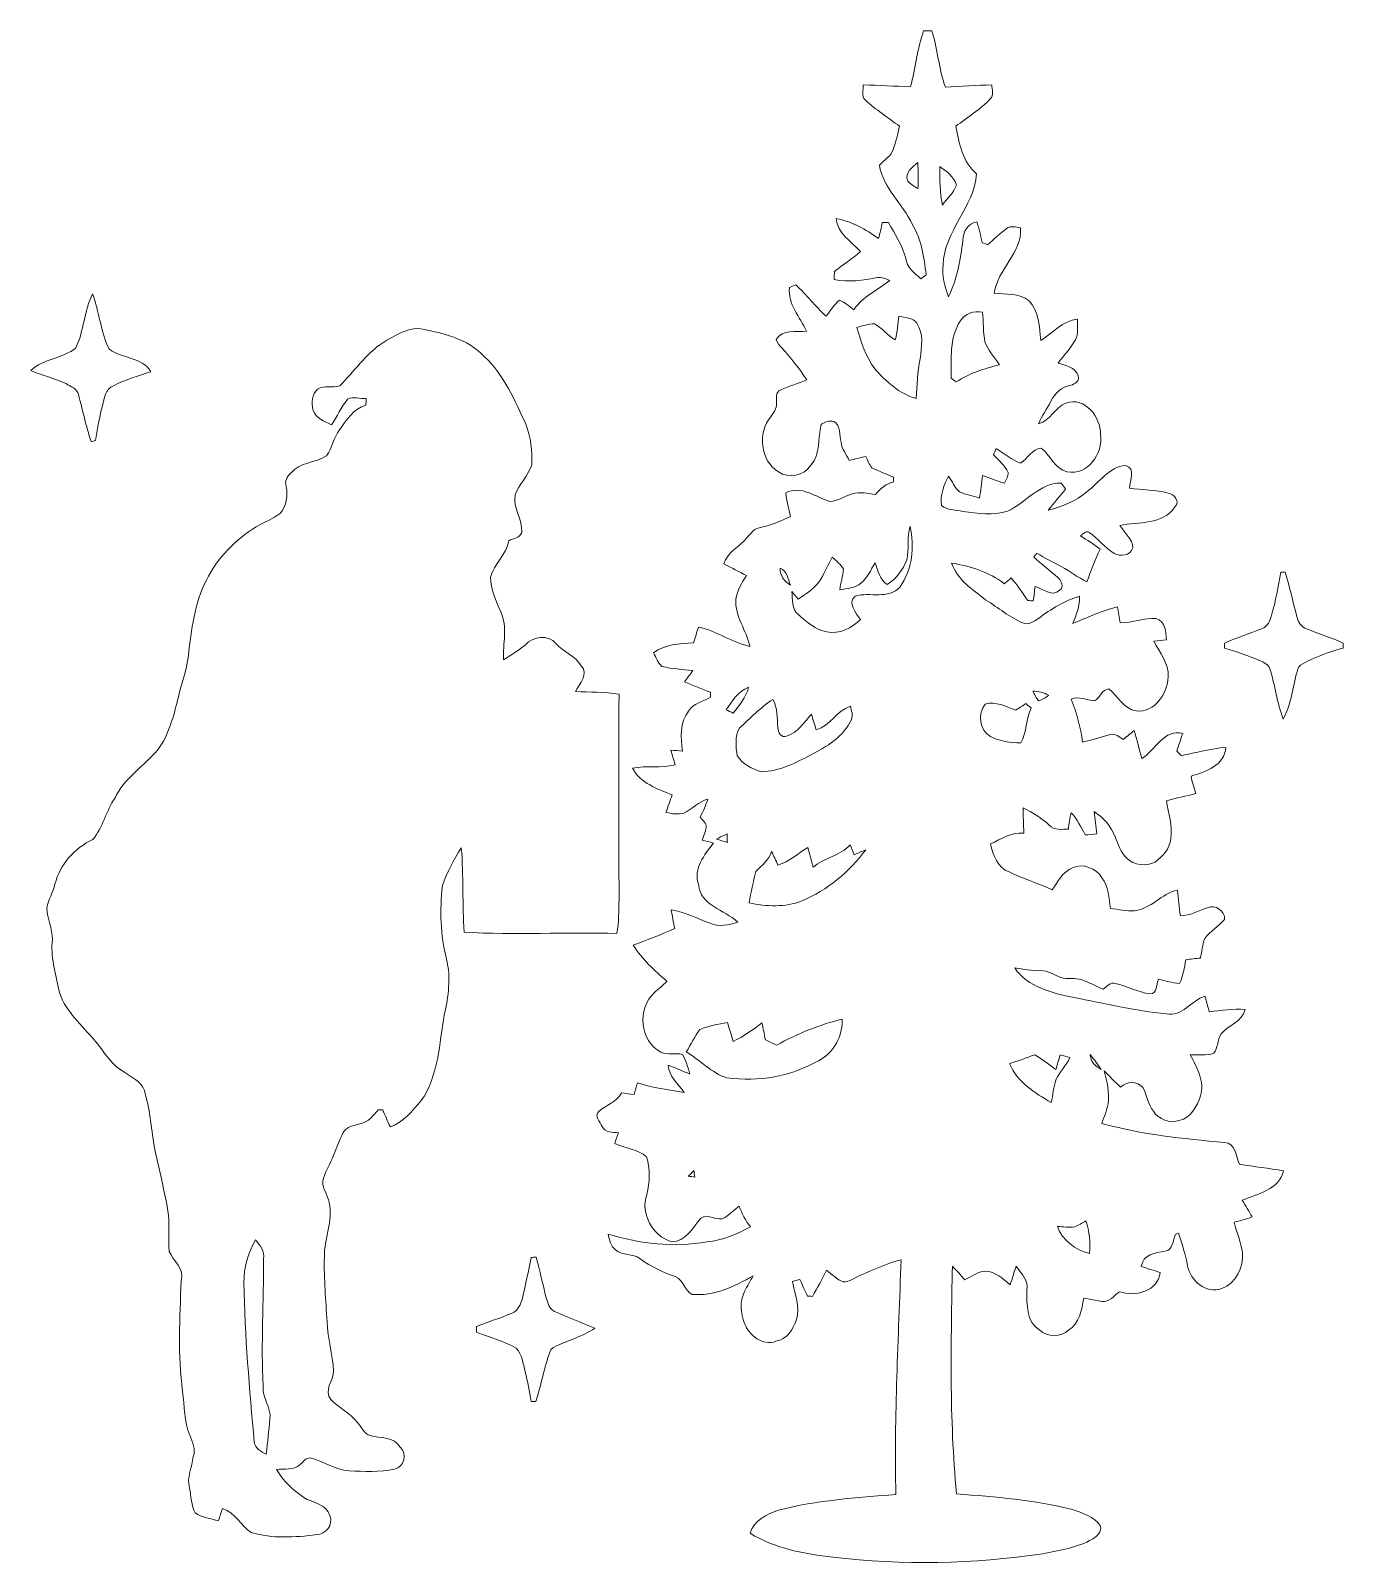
# Model space of a CAD drawing. Header units: centimetres. Extents: x -13.6 to 13.6, y -16 to 15.9.
import ezdxf

# ---------------------------------------------------------------- set-up
doc = ezdxf.new("R2010")
doc.units = ezdxf.units.CM
doc.header["$MEASUREMENT"] = 0
doc.layers.add('Layer 1', color=7, linetype='Continuous')

msp = doc.modelspace()

# ---------------------------------------------------------------- linework, layer by layer
at = {"layer": 'Layer 1', "lineweight": 9}
for points, knots in [([(4.92107, 15.9278), (4.97681, 15.9278), (5.03255, 15.9278), (5.08899, 15.92815), (5.08899, 15.92815), (5.21599, 15.54539), (5.23328, 15.1337), (5.37474, 14.75481), (5.37474, 14.75481), (5.69718, 14.77175), (6.01927, 14.79186), (6.34206, 14.8035), (6.34206, 14.8035), (6.33183, 14.70648), (6.39639, 14.58195), (6.30608, 14.51175), (6.30608, 14.51175), (6.099, 14.28386), (5.82983, 14.12652), (5.58817, 13.93919), (5.58817, 13.93919), (5.66014, 13.58712), (5.72787, 13.19307), (6.02174, 12.95247), (6.02174, 12.95247), (5.97341, 12.25468), (5.33982, 11.76114), (5.32782, 11.057), (5.32782, 11.057), (5.2929, 10.82946), (5.36169, 10.60756), (5.43789, 10.3966), (5.43789, 10.3966), (5.61393, 10.76384), (5.6926, 11.16495), (5.73528, 11.56711), (5.73528, 11.56711), (5.73528, 11.74386), (5.839, 11.92483), (6.02386, 11.9527), (6.02386, 11.9527), (6.08312, 11.81723), (6.10111, 11.66836), (6.13886, 11.52584), (6.13886, 11.52584), (6.17414, 11.50855), (6.20977, 11.49127), (6.24575, 11.47363), (6.24575, 11.47363), (6.3791, 11.58722), (6.5061, 11.70858), (6.6458, 11.81476), (6.6458, 11.81476), (6.72906, 11.88497), (6.84195, 11.83805), (6.9372, 11.82676), (6.9372, 11.82676), (6.9693, 11.29865), (6.45848, 10.97374), (6.38827, 10.47244), (6.38827, 10.47244), (6.6324, 10.42799), (6.9118, 10.48479), (7.11429, 10.31017), (7.11429, 10.31017), (7.31608, 10.08615), (7.32843, 9.77042), (7.35665, 9.48749), (7.35665, 9.48749), (7.60359, 9.63989), (7.8135, 9.90024), (8.1183, 9.9267), (8.1183, 9.9267), (8.11265, 9.78418), (8.14546, 9.62966), (8.08126, 9.49701), (8.08126, 9.49701), (7.9726, 9.32698), (7.84031, 9.17458), (7.71684, 9.01547), (7.71684, 9.01547), (7.86606, 8.96538), (8.07879, 8.93045), (8.13417, 8.75336), (8.13417, 8.75336), (8.17509, 8.65035), (8.06573, 8.57838), (7.98107, 8.55439), (7.98107, 8.55439), (7.79162, 8.52546), (7.64981, 8.38788), (7.56796, 8.22313), (7.56796, 8.22313), (7.49035, 8.06086), (7.36935, 7.92221), (7.31255, 7.74971), (7.31255, 7.74971), (7.55667, 7.81568), (7.6484, 8.09437), (7.87735, 8.18433), (7.87735, 8.18433), (8.2774, 8.32544), (8.60231, 7.89152), (8.59949, 7.52922), (8.59949, 7.52922), (8.65769, 7.13764), (8.33384, 6.66068), (7.90063, 6.75699), (7.90063, 6.75699), (7.64804, 6.8212), (7.55456, 7.10024), (7.36371, 7.24876), (7.36371, 7.24876), (7.17532, 7.22195), (7.08254, 7.03286), (6.93755, 6.93303), (6.93755, 6.93303), (6.74952, 6.99829), (6.60312, 7.14328), (6.42884, 7.23606), (6.42884, 7.23606), (6.40944, 7.19373), (6.39039, 7.15139), (6.37169, 7.10871), (6.37169, 7.10871), (6.47541, 6.98947), (6.61617, 6.89175), (6.67861, 6.74217), (6.67861, 6.74217), (6.68814, 6.66139), (6.63063, 6.58942), (6.60453, 6.51569), (6.60453, 6.51569), (6.44931, 6.56261), (6.29832, 6.62011), (6.14733, 6.67761), (6.14733, 6.67761), (6.12581, 6.52204), (6.11346, 6.36399), (6.08065, 6.20983), (6.08065, 6.20983), (5.94236, 6.25005), (5.80125, 6.28321), (5.66755, 6.33683), (5.66755, 6.33683), (5.56383, 6.42256), (5.51762, 6.55732), (5.44142, 6.66527), (5.44142, 6.66527), (5.33876, 6.48041), (5.26221, 6.26875), (5.29043, 6.05426), (5.29043, 6.05426), (5.41037, 5.94772), (5.59382, 5.97135), (5.73916, 5.92973), (5.73916, 5.92973), (6.04432, 5.89692), (6.36711, 5.83412), (6.66662, 5.93749), (6.66662, 5.93749), (7.05291, 6.10647), (7.32314, 6.52592), (7.78175, 6.52133), (7.78175, 6.52133), (7.81138, 6.47971), (7.84137, 6.43808), (7.87135, 6.3961), (7.87135, 6.3961), (7.75423, 6.24828), (7.63217, 6.10506), (7.51328, 5.95901), (7.51328, 5.95901), (7.80186, 6.02991), (8.08549, 6.14386), (8.31303, 6.34001), (8.31303, 6.34001), (8.57691, 6.53086), (8.76706, 6.85541), (9.12266, 6.88716), (9.12266, 6.88716), (9.33432, 6.81837), (9.21649, 6.57037), (9.20027, 6.41726), (9.20027, 6.41726), (9.46732, 6.3767), (9.74143, 6.37952), (10.0046, 6.31319), (10.0046, 6.31319), (10.13019, 6.28744), (10.26989, 6.13892), (10.14218, 6.02392), (10.14218, 6.02392), (9.89665, 5.65068), (9.39006, 5.711), (9.00271, 5.64115), (9.00271, 5.64115), (9.09196, 5.48593), (9.26906, 5.3614), (9.27117, 5.1702), (9.27117, 5.1702), (9.22214, 5.00756), (9.01541, 4.98569), (8.88206, 5.05695), (8.88206, 5.05695), (8.68697, 5.17443), (8.55433, 5.36881), (8.36383, 5.49087), (8.36383, 5.49087), (8.29539, 5.54061), (8.23507, 5.45771), (8.1825, 5.42278), (8.1825, 5.42278), (8.31973, 5.33459), (8.45696, 5.24569), (8.5889, 5.14797), (8.5889, 5.14797), (8.48236, 4.92713), (8.39981, 4.69606), (8.31374, 4.46676), (8.31374, 4.46676), (8.13135, 4.55601), (7.97154, 4.68301), (7.79445, 4.78073), (7.79445, 4.78073), (7.62088, 4.87739), (7.43955, 4.95888), (7.27128, 5.06471), (7.27128, 5.06471), (7.25646, 5.04319), (7.22718, 5.00086), (7.21236, 4.97934), (7.21236, 4.97934), (7.37041, 4.82871), (7.55068, 4.70382), (7.7126, 4.55742), (7.7126, 4.55742), (7.7821, 4.49674), (7.84736, 4.34963), (7.74964, 4.29001), (7.74964, 4.29001), (7.59372, 4.14079), (7.40216, 4.32035), (7.24235, 4.3701), (7.24235, 4.3701), (7.21977, 4.2752), (7.22012, 4.16831), (7.20178, 4.07023), (7.20178, 4.07023), (7.17356, 4.072), (7.11641, 4.07482), (7.08819, 4.07623), (7.08819, 4.07623), (6.97565, 4.23569), (6.86946, 4.39832), (6.74387, 4.54719), (6.74387, 4.54719), (6.69519, 4.50733), (6.64721, 4.46711), (6.59888, 4.42689), (6.59888, 4.42689), (6.28103, 4.67137), (5.89333, 4.79166), (5.50316, 4.85799), (5.50316, 4.85799), (5.61746, 4.51226), (5.94201, 4.29848), (6.21753, 4.08787), (6.21753, 4.08787), (6.47012, 3.92877), (6.70507, 3.73227), (6.98059, 3.61233), (6.98059, 3.61233), (7.09842, 3.55341), (7.21413, 3.64408), (7.30938, 3.70581), (7.30938, 3.70581), (7.57043, 3.89949), (7.84913, 4.07623), (8.16416, 4.16725), (8.16416, 4.16725), (8.18039, 3.96652), (8.08972, 3.78519), (8.02693, 3.60104), (8.02693, 3.60104), (8.33208, 3.72733), (8.63406, 3.86703), (8.95544, 3.94853), (8.95544, 3.94853), (8.97272, 3.83775), (8.99036, 3.72592), (9.00906, 3.61445), (9.00906, 3.61445), (9.26094, 3.6155), (9.50436, 3.71428), (9.75554, 3.7044), (9.75554, 3.7044), (9.94674, 3.65325), (9.96297, 3.42359), (9.96826, 3.25955), (9.96826, 3.25955), (9.88219, 3.24897), (9.79646, 3.23909), (9.71074, 3.23133), (9.71074, 3.23133), (9.82821, 2.9925), (10.02436, 2.77272), (10.00707, 2.48838), (10.00707, 2.48838), (9.99155, 2.1423), (9.72837, 1.74578), (9.34314, 1.78071), (9.34314, 1.78071), (9.08314, 1.82692), (8.95579, 2.08233), (8.77199, 2.23826), (8.77199, 2.23826), (8.62277, 2.24108), (8.59172, 2.04106), (8.47249, 1.99167), (8.47249, 1.99167), (8.31091, 2.00331), (8.15005, 2.09856), (7.98918, 2.02448), (7.98918, 2.02448), (8.10595, 1.73802), (8.18391, 1.43886), (8.22731, 1.1323), (8.22731, 1.1323), (8.42274, 1.17675), (8.61113, 1.24519), (8.80621, 1.29105), (8.80621, 1.29105), (8.90852, 1.32174), (8.99001, 1.23284), (9.07291, 1.18839), (9.07291, 1.18839), (9.1477, 1.25083), (9.22214, 1.31363), (9.29834, 1.37536), (9.29834, 1.37536), (9.36149, 1.18486), (9.39853, 0.9866), (9.45991, 0.79504), (9.45991, 0.79504), (9.74072, 0.96791), (9.92981, 1.41911), (10.30834, 1.31363), (10.30834, 1.31363), (10.26848, 1.19086), (10.22509, 1.06915), (10.18487, 0.94639), (10.18487, 0.94639), (10.2145, 0.91711), (10.24414, 0.88747), (10.27447, 0.85784), (10.27447, 0.85784), (10.58633, 0.90582), (10.89078, 1.00354), (11.20722, 1.024), (11.20722, 1.024), (11.17371, 0.64582), (10.79094, 0.51423), (10.48191, 0.42851), (10.48191, 0.42851), (10.50307, 0.30539), (10.54259, 0.1865), (10.57927, 0.06726), (10.57927, 0.06726), (10.37854, 0.00447), (10.17005, -0.02587), (9.96862, -0.08549), (9.96862, -0.08549), (10.01412, -0.34796), (10.09667, -0.60866), (10.06387, -0.87889), (10.06387, -0.87889), (10.03212, -1.07856), (9.89841, -1.25177), (9.73261, -1.36149), (9.73261, -1.36149), (9.54705, -1.4592), (9.29058, -1.43275), (9.14417, -1.27717), (9.14417, -1.27717), (9.02141, -1.15793), (8.96814, -0.99001), (8.90182, -0.83761), (8.90182, -0.83761), (8.82279, -0.61748), (8.65981, -0.44003), (8.46861, -0.31127), (8.46861, -0.31127), (8.47813, -0.46719), (8.50247, -0.62242), (8.5247, -0.77729), (8.5247, -0.77729), (8.46402, -0.78258), (8.34266, -0.79316), (8.28199, -0.7981), (8.28199, -0.7981), (8.19379, -0.63759), (8.11794, -0.46719), (7.98777, -0.3349), (7.98777, -0.3349), (7.95955, -0.44673), (7.94473, -0.56174), (7.93027, -0.67639), (7.93027, -0.67639), (7.79586, -0.67816), (7.63605, -0.70638), (7.5341, -0.59596), (7.5341, -0.59596), (7.37394, -0.44532), (7.18555, -0.32996), (6.98976, -0.23224), (6.98976, -0.23224), (6.98976, -0.40828), (6.99787, -0.58432), (7.00422, -0.76035), (7.00422, -0.76035), (6.74705, -0.73531), (6.53327, -0.87959), (6.31384, -0.98542), (6.31384, -0.98542), (6.36287, -1.21402), (6.46059, -1.47826), (6.69872, -1.56751), (6.69872, -1.56751), (6.99117, -1.7065), (7.30091, -1.80493), (7.59689, -1.93687), (7.59689, -1.93687), (7.71437, -1.76859), (7.81491, -1.56186), (8.01529, -1.4779), (8.01529, -1.4779), (8.23718, -1.38512), (8.50635, -1.48461), (8.62877, -1.68675), (8.62877, -1.68675), (8.76635, -1.87266), (8.77164, -2.1069), (8.80904, -2.32598), (8.80904, -2.32598), (8.97308, -2.34468), (9.13818, -2.38384), (9.30504, -2.37466), (9.30504, -2.37466), (9.65323, -2.34044), (9.86278, -2.01201), (10.19827, -1.94463), (10.19827, -1.94463), (10.21803, -2.12278), (10.23637, -2.30305), (10.26036, -2.48155), (10.26036, -2.48155), (10.46145, -2.47591), (10.63819, -2.37572), (10.8234, -2.3101), (10.8234, -2.3101), (10.98215, -2.24026), (11.19558, -2.37537), (11.179, -2.55423), (11.179, -2.55423), (11.05411, -2.69992), (10.87772, -2.79412), (10.7666, -2.95357), (10.7666, -2.95357), (10.71756, -3.08339), (10.70451, -3.22274), (10.67911, -3.35821), (10.67911, -3.35821), (10.57222, -3.36597), (10.47591, -3.38114), (10.37219, -3.39349), (10.37219, -3.39349), (10.34291, -3.56176), (10.31363, -3.73215), (10.24096, -3.88808), (10.24096, -3.88808), (10.09279, -3.86621), (9.94886, -3.83657), (9.80493, -3.79847), (9.80493, -3.79847), (9.75977, -3.88632), (9.78376, -4.10786), (9.62677, -4.10081), (9.62677, -4.10081), (9.37489, -4.06905), (9.15088, -3.93923), (8.90534, -3.8842), (8.90534, -3.8842), (8.80127, -3.8521), (8.73072, -3.9544), (8.65593, -4.00626), (8.65593, -4.00626), (8.50671, -3.9417), (8.36383, -3.86197), (8.20931, -3.81082), (8.20931, -3.81082), (8.06961, -3.75932), (7.91651, -3.80412), (7.77575, -3.7632), (7.77575, -3.7632), (7.63676, -3.71522), (7.51222, -3.61186), (7.35877, -3.61926), (7.35877, -3.61926), (7.17567, -3.62914), (6.99576, -3.58681), (6.81584, -3.56176), (6.81584, -3.56176), (7.0836, -3.96569), (7.59866, -4.08317), (8.04139, -4.17701), (8.04139, -4.17701), (8.68133, -4.29554), (9.31492, -4.45993), (9.96509, -4.51532), (9.96509, -4.51532), (10.29776, -4.58975), (10.48402, -4.23874), (10.77154, -4.14949), (10.77154, -4.14949), (10.80188, -4.25673), (10.8301, -4.36398), (10.86079, -4.47263), (10.86079, -4.47263), (11.10879, -4.45711), (11.35539, -4.39855), (11.60515, -4.42536), (11.60515, -4.42536), (11.54236, -4.68606), (11.25414, -4.75344), (11.09892, -4.94077), (11.09892, -4.94077), (11.03718, -5.06742), (11.03859, -5.22017), (10.95675, -5.33835), (10.95675, -5.33835), (10.798, -5.39021), (10.62408, -5.3641), (10.46109, -5.37257), (10.46109, -5.37257), (10.61032, -5.62586), (10.76625, -5.91973), (10.67946, -6.22347), (10.67946, -6.22347), (10.60538, -6.43831), (10.47873, -6.68561), (10.23602, -6.73288), (10.23602, -6.73288), (10.04446, -6.79567), (9.80246, -6.71947), (9.70015, -6.54273), (9.70015, -6.54273), (9.58197, -6.39986), (9.56786, -6.2083), (9.48108, -6.05061), (9.48108, -6.05061), (9.3569, -5.91726), (9.14664, -5.91338), (9.01541, -6.04038), (9.01541, -6.04038), (8.89864, -5.92996), (8.78469, -5.81707), (8.67357, -5.70136), (8.67357, -5.70136), (8.72931, -5.92537), (8.79387, -6.15468), (8.75577, -6.38822), (8.75577, -6.38822), (8.73672, -6.53109), (8.66898, -6.66091), (8.62312, -6.79673), (8.62312, -6.79673), (9.45603, -7.0271), (10.31646, -7.116), (11.17441, -7.19149), (11.17441, -7.19149), (11.41042, -7.20172), (11.41112, -7.48183), (11.48697, -7.64693), (11.48697, -7.64693), (11.79283, -7.69596), (12.10257, -7.72666), (12.40737, -7.78451), (12.40737, -7.78451), (12.31141, -8.16974), (11.86656, -8.26358), (11.5473, -8.39305), (11.5473, -8.39305), (11.61221, -8.51088), (11.69335, -8.61989), (11.75085, -8.7423), (11.75085, -8.7423), (11.62985, -8.79063), (11.50179, -8.81462), (11.37761, -8.85237), (11.37761, -8.85237), (11.43123, -9.06509), (11.51943, -9.26829), (11.55047, -9.48737), (11.55047, -9.48737), (11.57693, -9.78652), (11.41747, -10.12766), (11.12008, -10.22785), (11.12008, -10.22785), (10.79059, -10.35979), (10.47379, -10.06169), (10.40924, -9.75583), (10.40924, -9.75583), (10.36549, -9.52582), (10.29987, -9.30181), (10.22121, -9.08167), (10.22121, -9.08167), (10.20498, -9.08873), (10.17287, -9.10214), (10.15665, -9.10919), (10.15665, -9.10919), (10.10408, -9.22455), (10.11043, -9.43304), (9.93934, -9.45068), (9.93934, -9.45068), (9.74002, -9.4916), (9.48178, -9.51735), (9.4458, -9.77171), (9.4458, -9.77171), (9.57633, -9.81228), (9.70897, -9.85108), (9.83844, -9.8973), (9.83844, -9.8973), (9.79893, -10.29276), (9.31598, -10.40741), (8.99319, -10.29805), (8.99319, -10.29805), (8.87889, -10.3672), (8.78222, -10.52736), (8.63018, -10.49878), (8.63018, -10.49878), (8.50353, -10.47832), (8.37618, -10.4501), (8.24953, -10.43211), (8.24953, -10.43211), (8.20896, -10.67059), (8.16063, -10.96092), (7.93379, -11.09815), (7.93379, -11.09815), (7.77011, -11.25055), (7.49882, -11.23679), (7.33478, -11.09392), (7.33478, -11.09392), (7.04938, -10.92882), (7.06949, -10.54994), (7.06702, -10.26983), (7.06702, -10.26983), (7.10653, -10.06663), (6.95342, -9.91705), (6.84653, -9.76712), (6.84653, -9.76712), (6.80067, -9.89377), (6.76434, -10.02359), (6.72094, -10.1513), (6.72094, -10.1513), (6.56925, -10.02994), (6.41156, -9.87437), (6.20377, -9.87049), (6.20377, -9.87049), (6.04573, -9.87966), (5.91273, -9.97949), (5.77797, -10.05146), (5.77797, -10.05146), (5.69224, -9.95374), (5.60758, -9.85532), (5.51832, -9.76218), (5.51832, -9.76218), (5.49046, -11.34122), (5.45306, -12.92766), (5.60617, -14.50175), (5.60617, -14.50175), (6.41367, -14.56561), (7.22859, -14.61852), (8.01493, -14.82666), (8.01493, -14.82666), (8.21884, -14.90427), (8.47178, -14.96319), (8.59137, -15.16568), (8.59137, -15.16568), (8.64182, -15.28598), (8.52293, -15.3837), (8.43297, -15.4412), (8.43297, -15.4412), (8.11653, -15.6197), (7.74894, -15.67368), (7.39828, -15.74706), (7.39828, -15.74706), (5.95471, -15.96155), (4.48363, -15.98589), (3.03371, -15.81797), (3.03371, -15.81797), (2.44069, -15.746), (1.83109, -15.63875), (1.31427, -15.3202), (1.31427, -15.3202), (1.388, -15.05173), (1.66035, -14.92085), (1.90341, -14.84112), (1.90341, -14.84112), (2.69892, -14.6284), (3.52689, -14.5836), (4.34357, -14.51092), (4.34357, -14.51092), (4.30512, -12.88391), (4.40002, -11.25761), (4.45047, -9.63271), (4.45047, -9.63271), (4.15907, -9.70715), (3.88355, -9.83168), (3.6098, -9.95409), (3.6098, -9.95409), (3.49303, -10.00489), (3.38155, -10.08815), (3.25067, -10.09238), (3.25067, -10.09238), (3.11485, -10.04546), (3.01889, -9.92869), (2.90248, -9.85002), (2.90248, -9.85002), (2.8097, -10.03382), (2.71551, -10.21691), (2.60826, -10.39295), (2.60826, -10.39295), (2.58216, -10.39119), (2.5303, -10.38836), (2.50419, -10.3866), (2.50419, -10.3866), (2.45057, -10.27124), (2.39801, -10.15553), (2.34721, -10.03911), (2.34721, -10.03911), (2.29711, -10.05393), (2.24702, -10.06875), (2.19727, -10.08427), (2.19727, -10.08427), (2.23361, -10.34674), (2.36132, -10.60638), (2.27594, -10.87379), (2.27594, -10.87379), (2.20468, -11.07064), (2.07733, -11.2943), (1.84979, -11.32746), (1.84979, -11.32746), (1.5651, -11.43223), (1.29699, -11.20257), (1.19362, -10.95387), (1.19362, -10.95387), (1.11072, -10.74502), (1.09273, -10.49455), (1.19856, -10.29206), (1.19856, -10.29206), (1.25254, -10.17987), (1.31568, -10.07263), (1.37495, -9.96362), (1.37495, -9.96362), (0.99042, -10.1894), (0.5625, -10.39683), (0.1046, -10.35167), (0.1046, -10.35167), (-0.05274, -10.27512), (-0.07779, -10.04934), (-0.24289, -9.97914), (-0.24289, -9.97914), (-0.50677, -9.89306), (-0.75759, -9.77277), (-0.97984, -9.6052), (-0.97984, -9.6052), (-1.12907, -9.49972), (-1.33579, -9.54981), (-1.47867, -9.42951), (-1.47867, -9.42951), (-1.58591, -9.35014), (-1.61766, -9.22067), (-1.64059, -9.0979), (-1.64059, -9.0979), (-0.97773, -9.29687), (-0.27182, -9.38577), (0.41398, -9.25947), (0.41398, -9.25947), (0.73677, -9.22878), (1.03699, -9.09826), (1.31956, -8.94691), (1.31956, -8.94691), (1.21796, -8.81674), (1.13894, -8.6721), (1.08814, -8.51476), (1.08814, -8.51476), (0.9876, -8.59202), (0.89517, -8.68057), (0.78899, -8.75077), (0.78899, -8.75077), (0.63271, -8.86613), (0.43021, -8.63576), (0.28275, -8.77088), (0.28275, -8.77088), (0.124, -8.9582), (-0.0344, -9.26018), (-0.31803, -9.25771), (-0.31803, -9.25771), (-0.71561, -9.14517), (-0.97314, -8.6728), (-0.83661, -8.27769), (-0.83661, -8.27769), (-0.76994, -8.02017), (-0.75936, -7.74077), (-0.84402, -7.48782), (-0.84402, -7.48782), (-1.02006, -7.32484), (-1.29029, -7.3192), (-1.50266, -7.21654), (-1.50266, -7.21654), (-1.47761, -7.14034), (-1.4508, -7.0652), (-1.42258, -6.99041), (-1.42258, -6.99041), (-1.54358, -6.97806), (-1.70409, -6.99006), (-1.76583, -6.85988), (-1.76583, -6.85988), (-1.80076, -6.76639), (-1.94328, -6.63939), (-1.83427, -6.55155), (-1.83427, -6.55155), (-1.68399, -6.41009), (-1.46174, -6.35682), (-1.36225, -6.16103), (-1.36225, -6.16103), (-1.27441, -6.17196), (-1.18657, -6.18431), (-1.09873, -6.19595), (-1.09873, -6.19595), (-1.0758, -6.11305), (-1.05322, -6.0305), (-1.02923, -5.94901), (-1.02923, -5.94901), (-0.71667, -6.05907), (-0.38471, -6.09435), (-0.0598, -6.1508), (-0.0598, -6.1508), (-0.18609, -5.97229), (-0.37306, -5.81601), (-0.39317, -5.58388), (-0.39317, -5.58388), (-0.24042, -5.63927), (-0.09366, -5.70771), (0.05662, -5.7698), (0.05662, -5.7698), (0.02981, -5.62622), (-0.03193, -5.49251), (-0.09155, -5.36057), (-0.09155, -5.36057), (-0.2376, -5.32847), (-0.40552, -5.37962), (-0.54346, -5.31577), (-0.54346, -5.31577), (-0.98972, -5.08752), (-1.03699, -4.39996), (-0.67857, -4.0747), (-0.67857, -4.0747), (-0.59955, -3.98897), (-0.49336, -3.93218), (-0.42034, -3.84045), (-0.42034, -3.84045), (-0.67398, -3.61009), (-0.93927, -3.38396), (-1.11778, -3.08622), (-1.11778, -3.08622), (-0.82815, -2.9765), (-0.53569, -2.87349), (-0.25453, -2.74296), (-0.25453, -2.74296), (-0.28205, -2.61561), (-0.30745, -2.48544), (-0.32826, -2.35738), (-0.32826, -2.35738), (-0.0411, -2.39442), (0.20937, -2.544), (0.47925, -2.63431), (0.47925, -2.63431), (0.6701, -2.71474), (0.86907, -2.67558), (1.05498, -2.6082), (1.05498, -2.6082), (0.77734, -2.34397), (0.27746, -2.2773), (0.23901, -1.81974), (0.23901, -1.81974), (0.12365, -1.49272), (0.36389, -1.20732), (0.55227, -0.96637), (0.55227, -0.96637), (0.47254, -0.94486), (0.39352, -0.92369), (0.31485, -0.90323), (0.31485, -0.90323), (0.34872, -0.80233), (0.40411, -0.7032), (0.40199, -0.59419), (0.40199, -0.59419), (0.36989, -0.53105), (0.31909, -0.47989), (0.27569, -0.42521), (0.27569, -0.42521), (0.33496, -0.30351), (0.39458, -0.18074), (0.43233, -0.04986), (0.43233, -0.04986), (0.2443, -0.10524), (0.11024, -0.25941), (-0.06403, -0.34161), (-0.06403, -0.34161), (-0.18927, -0.37759), (-0.31627, -0.35819), (-0.43833, -0.32749), (-0.43833, -0.32749), (-0.39458, -0.20649), (-0.34872, -0.08655), (-0.31027, 0.03587), (-0.31027, 0.03587), (-0.61542, 0.16004), (-0.97067, 0.27999), (-1.13259, 0.59008), (-1.13259, 0.59008), (-0.84085, 0.6497), (-0.53711, 0.58691), (-0.24748, 0.66381), (-0.24748, 0.66381), (-0.27781, 0.76506), (-0.3078, 0.86595), (-0.33426, 0.96755), (-0.33426, 0.96755), (-0.25453, 0.96085), (-0.17445, 0.95274), (-0.09437, 0.94568), (-0.09437, 0.94568), (-0.13212, 1.22685), (-0.15293, 1.54188), (0.03369, 1.77683), (0.03369, 1.77683), (0.13353, 1.9391), (0.32967, 1.97967), (0.48595, 2.0661), (0.48595, 2.0661), (0.48666, 2.09186), (0.48842, 2.14301), (0.48948, 2.16876), (0.48948, 2.16876), (0.30886, 2.24108), (0.12753, 2.31093), (-0.05239, 2.38431), (-0.05239, 2.38431), (0.00511, 2.46368), (0.06403, 2.54165), (0.11941, 2.62243), (0.11941, 2.62243), (-0.09437, 2.65136), (-0.31344, 2.64924), (-0.52194, 2.70816), (-0.52194, 2.70816), (-0.60378, 2.78365), (-0.64435, 2.89125), (-0.69586, 2.98721), (-0.69586, 2.98721), (-0.46373, 3.17876), (-0.14834, 3.16924), (0.13494, 3.19993), (0.13494, 3.19993), (0.16951, 3.30929), (0.20443, 3.4176), (0.24183, 3.52555), (0.24183, 3.52555), (0.61648, 3.44546), (0.9308, 3.20628), (1.30334, 3.12197), (1.30334, 3.12197), (1.24266, 3.46205), (0.98442, 3.7485), (1.01864, 4.10763), (1.01864, 4.10763), (1.03628, 4.28931), (1.14247, 4.44488), (1.23419, 4.59693), (1.23419, 4.59693), (1.07932, 4.67842), (0.92516, 4.76062), (0.76852, 4.83894), (0.76852, 4.83894), (0.84155, 5.09117), (1.09908, 5.1963), (1.25042, 5.39103), (1.25042, 5.39103), (1.32309, 5.46653), (1.39047, 5.56813), (1.50089, 5.59106), (1.50089, 5.59106), (1.72843, 5.64045), (1.9461, 5.7237), (2.15494, 5.8253), (2.15494, 5.8253), (2.11896, 5.98899), (2.0731, 6.15056), (2.05193, 6.31708), (2.05193, 6.31708), (2.37508, 6.48041), (2.67211, 6.22923), (2.96809, 6.1361), (2.96809, 6.1361), (3.14025, 6.13892), (3.27677, 6.25358), (3.43764, 6.29626), (3.43764, 6.29626), (3.59745, 6.34106), (3.75902, 6.30614), (3.91848, 6.28427), (3.91848, 6.28427), (4.02078, 6.39751), (4.1312, 6.50652), (4.28925, 6.53686), (4.28925, 6.53686), (4.29172, 6.57143), (4.29454, 6.60565), (4.29771, 6.63987), (4.29771, 6.63987), (4.14743, 6.70619), (3.99327, 6.76546), (3.84651, 6.83742), (3.84651, 6.83742), (3.78372, 6.90339), (3.76043, 6.99582), (3.72198, 7.07625), (3.72198, 7.07625), (3.60662, 7.04874), (3.49021, 7.01875), (3.3752, 6.99088), (3.3752, 6.99088), (3.31558, 7.11506), (3.22174, 7.22901), (3.20269, 7.36906), (3.20269, 7.36906), (3.17271, 7.51264), (3.19881, 7.71266), (3.05382, 7.80368), (3.05382, 7.80368), (2.96174, 7.82414), (2.86332, 7.79204), (2.78959, 7.73701), (2.78959, 7.73701), (2.71198, 7.45937), (2.78888, 7.12), (2.57404, 6.89175), (2.57404, 6.89175), (2.43716, 6.67126), (2.1119, 6.60847), (1.89953, 6.75381), (1.89953, 6.75381), (1.52347, 6.99018), (1.46138, 7.57014), (1.74501, 7.90034), (1.74501, 7.90034), (1.79828, 7.9836), (1.87237, 8.06756), (1.86072, 8.17374), (1.86072, 8.17374), (1.86319, 8.27358), (1.83356, 8.41363), (1.94892, 8.46267), (1.94892, 8.46267), (2.12496, 8.54028), (2.31299, 8.58967), (2.49043, 8.66481), (2.49043, 8.66481), (2.33486, 8.90011), (2.16588, 9.12695), (1.97114, 9.33086), (1.97114, 9.33086), (1.92352, 9.3813), (1.87519, 9.43493), (1.85684, 9.50301), (1.85684, 9.50301), (1.98208, 9.72561), (2.27171, 9.65118), (2.48514, 9.68187), (2.48514, 9.68187), (2.34615, 9.97326), (2.09215, 10.24526), (2.12919, 10.58957), (2.12919, 10.58957), (2.17434, 10.60685), (2.2195, 10.62449), (2.26501, 10.64178), (2.26501, 10.64178), (2.48232, 10.43293), (2.67211, 10.19728), (2.89154, 9.98984), (2.89154, 9.98984), (2.98467, 10.10026), (3.05488, 10.23573), (3.17341, 10.32287), (3.17341, 10.32287), (3.28665, 10.28124), (3.37097, 10.19058), (3.46974, 10.12461), (3.46974, 10.12461), (3.64966, 10.40401), (3.97069, 10.52713), (4.21516, 10.73562), (4.21516, 10.73562), (4.13544, 10.77266), (4.04936, 10.8097), (3.95975, 10.79312), (3.95975, 10.79312), (3.66518, 10.74091), (3.35827, 10.68693), (3.06193, 10.75678), (3.06193, 10.75678), (3.06299, 10.81005), (3.0644, 10.86368), (3.06581, 10.91694), (3.06581, 10.91694), (3.24256, 11.06158), (3.43905, 11.18259), (3.60803, 11.33675), (3.60803, 11.33675), (3.41647, 11.54806), (3.12543, 11.70611), (3.10462, 12.02502), (3.10462, 12.02502), (3.42459, 11.95341), (3.71986, 11.80348), (3.98057, 11.60627), (3.98057, 11.60627), (4.01761, 11.71387), (4.03807, 11.82605), (4.06065, 11.93753), (4.06065, 11.93753), (4.10263, 11.93718), (4.14496, 11.93683), (4.18765, 11.93647), (4.18765, 11.93647), (4.33017, 11.70258), (4.47304, 11.46481), (4.54819, 11.19881), (4.54819, 11.19881), (4.57041, 11.00302), (4.73092, 10.89013), (4.86181, 10.76772), (4.86181, 10.76772), (4.89849, 10.79629), (4.93518, 10.82487), (4.97258, 10.85344), (4.97258, 10.85344), (4.92531, 11.21434), (4.88227, 11.58793), (4.68506, 11.90331), (4.68506, 11.90331), (4.48398, 12.32841), (4.08358, 12.64838), (4.00138, 13.12851), (4.00138, 13.12851), (4.09557, 13.24069), (4.24197, 13.31301), (4.29031, 13.46047), (4.29031, 13.46047), (4.34428, 13.61746), (4.38556, 13.77833), (4.41942, 13.9406), (4.41942, 13.9406), (4.18094, 14.12193), (3.92483, 14.28209), (3.70646, 14.48776), (3.70646, 14.48776), (3.61721, 14.56749), (3.67153, 14.69766), (3.66624, 14.80279), (3.66624, 14.80279), (3.99432, 14.79291), (4.32241, 14.77492), (4.65084, 14.76046), (4.65084, 14.76046), (4.7468, 15.14816), (4.78878, 15.54962), (4.92107, 15.9278), (4.92107, 15.9278), (4.92107, 15.9278), (4.92107, 15.9278), (4.92107, 15.9278)], [0, 0, 0, 0, 0.00333333, 0.00333333, 0.00333333, 0.00333333, 0.00666667, 0.00666667, 0.00666667, 0.00666667, 0.01, 0.01, 0.01, 0.01, 0.01333333, 0.01333333, 0.01333333, 0.01333333, 0.01666667, 0.01666667, 0.01666667, 0.01666667, 0.02, 0.02, 0.02, 0.02, 0.02333333, 0.02333333, 0.02333333, 0.02333333, 0.02666667, 0.02666667, 0.02666667, 0.02666667, 0.03, 0.03, 0.03, 0.03, 0.03333333, 0.03333333, 0.03333333, 0.03333333, 0.03666667, 0.03666667, 0.03666667, 0.03666667, 0.04, 0.04, 0.04, 0.04, 0.04333333, 0.04333333, 0.04333333, 0.04333333, 0.04666667, 0.04666667, 0.04666667, 0.04666667, 0.05, 0.05, 0.05, 0.05, 0.05333333, 0.05333333, 0.05333333, 0.05333333, 0.05666667, 0.05666667, 0.05666667, 0.05666667, 0.06, 0.06, 0.06, 0.06, 0.06333333, 0.06333333, 0.06333333, 0.06333333, 0.06666667, 0.06666667, 0.06666667, 0.06666667, 0.07, 0.07, 0.07, 0.07, 0.07333333, 0.07333333, 0.07333333, 0.07333333, 0.07666667, 0.07666667, 0.07666667, 0.07666667, 0.08, 0.08, 0.08, 0.08, 0.08333333, 0.08333333, 0.08333333, 0.08333333, 0.08666667, 0.08666667, 0.08666667, 0.08666667, 0.09, 0.09, 0.09, 0.09, 0.09333333, 0.09333333, 0.09333333, 0.09333333, 0.09666667, 0.09666667, 0.09666667, 0.09666667, 0.1, 0.1, 0.1, 0.1, 0.10333333, 0.10333333, 0.10333333, 0.10333333, 0.10666667, 0.10666667, 0.10666667, 0.10666667, 0.11, 0.11, 0.11, 0.11, 0.11333333, 0.11333333, 0.11333333, 0.11333333, 0.11666667, 0.11666667, 0.11666667, 0.11666667, 0.12, 0.12, 0.12, 0.12, 0.12333333, 0.12333333, 0.12333333, 0.12333333, 0.12666667, 0.12666667, 0.12666667, 0.12666667, 0.13, 0.13, 0.13, 0.13, 0.13333333, 0.13333333, 0.13333333, 0.13333333, 0.13666667, 0.13666667, 0.13666667, 0.13666667, 0.14, 0.14, 0.14, 0.14, 0.14333333, 0.14333333, 0.14333333, 0.14333333, 0.14666667, 0.14666667, 0.14666667, 0.14666667, 0.15, 0.15, 0.15, 0.15, 0.15333333, 0.15333333, 0.15333333, 0.15333333, 0.15666667, 0.15666667, 0.15666667, 0.15666667, 0.16, 0.16, 0.16, 0.16, 0.16333333, 0.16333333, 0.16333333, 0.16333333, 0.16666667, 0.16666667, 0.16666667, 0.16666667, 0.17, 0.17, 0.17, 0.17, 0.17333333, 0.17333333, 0.17333333, 0.17333333, 0.17666667, 0.17666667, 0.17666667, 0.17666667, 0.18, 0.18, 0.18, 0.18, 0.18333333, 0.18333333, 0.18333333, 0.18333333, 0.18666667, 0.18666667, 0.18666667, 0.18666667, 0.19, 0.19, 0.19, 0.19, 0.19333333, 0.19333333, 0.19333333, 0.19333333, 0.19666667, 0.19666667, 0.19666667, 0.19666667, 0.2, 0.2, 0.2, 0.2, 0.20333333, 0.20333333, 0.20333333, 0.20333333, 0.20666667, 0.20666667, 0.20666667, 0.20666667, 0.21, 0.21, 0.21, 0.21, 0.21333333, 0.21333333, 0.21333333, 0.21333333, 0.21666667, 0.21666667, 0.21666667, 0.21666667, 0.22, 0.22, 0.22, 0.22, 0.22333333, 0.22333333, 0.22333333, 0.22333333, 0.22666667, 0.22666667, 0.22666667, 0.22666667, 0.23, 0.23, 0.23, 0.23, 0.23333333, 0.23333333, 0.23333333, 0.23333333, 0.23666667, 0.23666667, 0.23666667, 0.23666667, 0.24, 0.24, 0.24, 0.24, 0.24333333, 0.24333333, 0.24333333, 0.24333333, 0.24666667, 0.24666667, 0.24666667, 0.24666667, 0.25, 0.25, 0.25, 0.25, 0.25333333, 0.25333333, 0.25333333, 0.25333333, 0.25666667, 0.25666667, 0.25666667, 0.25666667, 0.26, 0.26, 0.26, 0.26, 0.26333333, 0.26333333, 0.26333333, 0.26333333, 0.26666667, 0.26666667, 0.26666667, 0.26666667, 0.27, 0.27, 0.27, 0.27, 0.27333333, 0.27333333, 0.27333333, 0.27333333, 0.27666667, 0.27666667, 0.27666667, 0.27666667, 0.28, 0.28, 0.28, 0.28, 0.28333333, 0.28333333, 0.28333333, 0.28333333, 0.28666667, 0.28666667, 0.28666667, 0.28666667, 0.29, 0.29, 0.29, 0.29, 0.29333333, 0.29333333, 0.29333333, 0.29333333, 0.29666667, 0.29666667, 0.29666667, 0.29666667, 0.3, 0.3, 0.3, 0.3, 0.30333333, 0.30333333, 0.30333333, 0.30333333, 0.30666667, 0.30666667, 0.30666667, 0.30666667, 0.31, 0.31, 0.31, 0.31, 0.31333333, 0.31333333, 0.31333333, 0.31333333, 0.31666667, 0.31666667, 0.31666667, 0.31666667, 0.32, 0.32, 0.32, 0.32, 0.32333333, 0.32333333, 0.32333333, 0.32333333, 0.32666667, 0.32666667, 0.32666667, 0.32666667, 0.33, 0.33, 0.33, 0.33, 0.33333333, 0.33333333, 0.33333333, 0.33333333, 0.33666667, 0.33666667, 0.33666667, 0.33666667, 0.34, 0.34, 0.34, 0.34, 0.34333333, 0.34333333, 0.34333333, 0.34333333, 0.34666667, 0.34666667, 0.34666667, 0.34666667, 0.35, 0.35, 0.35, 0.35, 0.35333333, 0.35333333, 0.35333333, 0.35333333, 0.35666667, 0.35666667, 0.35666667, 0.35666667, 0.36, 0.36, 0.36, 0.36, 0.36333333, 0.36333333, 0.36333333, 0.36333333, 0.36666667, 0.36666667, 0.36666667, 0.36666667, 0.37, 0.37, 0.37, 0.37, 0.37333333, 0.37333333, 0.37333333, 0.37333333, 0.37666667, 0.37666667, 0.37666667, 0.37666667, 0.38, 0.38, 0.38, 0.38, 0.38333333, 0.38333333, 0.38333333, 0.38333333, 0.38666667, 0.38666667, 0.38666667, 0.38666667, 0.39, 0.39, 0.39, 0.39, 0.39333333, 0.39333333, 0.39333333, 0.39333333, 0.39666667, 0.39666667, 0.39666667, 0.39666667, 0.4, 0.4, 0.4, 0.4, 0.40333333, 0.40333333, 0.40333333, 0.40333333, 0.40666667, 0.40666667, 0.40666667, 0.40666667, 0.41, 0.41, 0.41, 0.41, 0.41333333, 0.41333333, 0.41333333, 0.41333333, 0.41666667, 0.41666667, 0.41666667, 0.41666667, 0.42, 0.42, 0.42, 0.42, 0.42333333, 0.42333333, 0.42333333, 0.42333333, 0.42666667, 0.42666667, 0.42666667, 0.42666667, 0.43, 0.43, 0.43, 0.43, 0.43333333, 0.43333333, 0.43333333, 0.43333333, 0.43666667, 0.43666667, 0.43666667, 0.43666667, 0.44, 0.44, 0.44, 0.44, 0.44333333, 0.44333333, 0.44333333, 0.44333333, 0.44666667, 0.44666667, 0.44666667, 0.44666667, 0.45, 0.45, 0.45, 0.45, 0.45333333, 0.45333333, 0.45333333, 0.45333333, 0.45666667, 0.45666667, 0.45666667, 0.45666667, 0.46, 0.46, 0.46, 0.46, 0.46333333, 0.46333333, 0.46333333, 0.46333333, 0.46666667, 0.46666667, 0.46666667, 0.46666667, 0.47, 0.47, 0.47, 0.47, 0.47333333, 0.47333333, 0.47333333, 0.47333333, 0.47666667, 0.47666667, 0.47666667, 0.47666667, 0.48, 0.48, 0.48, 0.48, 0.48333333, 0.48333333, 0.48333333, 0.48333333, 0.48666667, 0.48666667, 0.48666667, 0.48666667, 0.49, 0.49, 0.49, 0.49, 0.49333333, 0.49333333, 0.49333333, 0.49333333, 0.49666667, 0.49666667, 0.49666667, 0.49666667, 0.5, 0.5, 0.5, 0.5, 0.50333333, 0.50333333, 0.50333333, 0.50333333, 0.50666667, 0.50666667, 0.50666667, 0.50666667, 0.51, 0.51, 0.51, 0.51, 0.51333333, 0.51333333, 0.51333333, 0.51333333, 0.51666667, 0.51666667, 0.51666667, 0.51666667, 0.52, 0.52, 0.52, 0.52, 0.52333333, 0.52333333, 0.52333333, 0.52333333, 0.52666667, 0.52666667, 0.52666667, 0.52666667, 0.53, 0.53, 0.53, 0.53, 0.53333333, 0.53333333, 0.53333333, 0.53333333, 0.53666667, 0.53666667, 0.53666667, 0.53666667, 0.54, 0.54, 0.54, 0.54, 0.54333333, 0.54333333, 0.54333333, 0.54333333, 0.54666667, 0.54666667, 0.54666667, 0.54666667, 0.55, 0.55, 0.55, 0.55, 0.55333333, 0.55333333, 0.55333333, 0.55333333, 0.55666667, 0.55666667, 0.55666667, 0.55666667, 0.56, 0.56, 0.56, 0.56, 0.56333333, 0.56333333, 0.56333333, 0.56333333, 0.56666667, 0.56666667, 0.56666667, 0.56666667, 0.57, 0.57, 0.57, 0.57, 0.57333333, 0.57333333, 0.57333333, 0.57333333, 0.57666667, 0.57666667, 0.57666667, 0.57666667, 0.58, 0.58, 0.58, 0.58, 0.58333333, 0.58333333, 0.58333333, 0.58333333, 0.58666667, 0.58666667, 0.58666667, 0.58666667, 0.59, 0.59, 0.59, 0.59, 0.59333333, 0.59333333, 0.59333333, 0.59333333, 0.59666667, 0.59666667, 0.59666667, 0.59666667, 0.6, 0.6, 0.6, 0.6, 0.60333333, 0.60333333, 0.60333333, 0.60333333, 0.60666667, 0.60666667, 0.60666667, 0.60666667, 0.61, 0.61, 0.61, 0.61, 0.61333333, 0.61333333, 0.61333333, 0.61333333, 0.61666667, 0.61666667, 0.61666667, 0.61666667, 0.62, 0.62, 0.62, 0.62, 0.62333333, 0.62333333, 0.62333333, 0.62333333, 0.62666667, 0.62666667, 0.62666667, 0.62666667, 0.63, 0.63, 0.63, 0.63, 0.63333333, 0.63333333, 0.63333333, 0.63333333, 0.63666667, 0.63666667, 0.63666667, 0.63666667, 0.64, 0.64, 0.64, 0.64, 0.64333333, 0.64333333, 0.64333333, 0.64333333, 0.64666667, 0.64666667, 0.64666667, 0.64666667, 0.65, 0.65, 0.65, 0.65, 0.65333333, 0.65333333, 0.65333333, 0.65333333, 0.65666667, 0.65666667, 0.65666667, 0.65666667, 0.66, 0.66, 0.66, 0.66, 0.66333333, 0.66333333, 0.66333333, 0.66333333, 0.66666667, 0.66666667, 0.66666667, 0.66666667, 0.67, 0.67, 0.67, 0.67, 0.67333333, 0.67333333, 0.67333333, 0.67333333, 0.67666667, 0.67666667, 0.67666667, 0.67666667, 0.68, 0.68, 0.68, 0.68, 0.68333333, 0.68333333, 0.68333333, 0.68333333, 0.68666667, 0.68666667, 0.68666667, 0.68666667, 0.69, 0.69, 0.69, 0.69, 0.69333333, 0.69333333, 0.69333333, 0.69333333, 0.69666667, 0.69666667, 0.69666667, 0.69666667, 0.7, 0.7, 0.7, 0.7, 0.70333333, 0.70333333, 0.70333333, 0.70333333, 0.70666667, 0.70666667, 0.70666667, 0.70666667, 0.71, 0.71, 0.71, 0.71, 0.71333333, 0.71333333, 0.71333333, 0.71333333, 0.71666667, 0.71666667, 0.71666667, 0.71666667, 0.72, 0.72, 0.72, 0.72, 0.72333333, 0.72333333, 0.72333333, 0.72333333, 0.72666667, 0.72666667, 0.72666667, 0.72666667, 0.73, 0.73, 0.73, 0.73, 0.73333333, 0.73333333, 0.73333333, 0.73333333, 0.73666667, 0.73666667, 0.73666667, 0.73666667, 0.74, 0.74, 0.74, 0.74, 0.74333333, 0.74333333, 0.74333333, 0.74333333, 0.74666667, 0.74666667, 0.74666667, 0.74666667, 0.75, 0.75, 0.75, 0.75, 0.75333333, 0.75333333, 0.75333333, 0.75333333, 0.75666667, 0.75666667, 0.75666667, 0.75666667, 0.76, 0.76, 0.76, 0.76, 0.76333333, 0.76333333, 0.76333333, 0.76333333, 0.76666667, 0.76666667, 0.76666667, 0.76666667, 0.77, 0.77, 0.77, 0.77, 0.77333333, 0.77333333, 0.77333333, 0.77333333, 0.77666667, 0.77666667, 0.77666667, 0.77666667, 0.78, 0.78, 0.78, 0.78, 0.78333333, 0.78333333, 0.78333333, 0.78333333, 0.78666667, 0.78666667, 0.78666667, 0.78666667, 0.79, 0.79, 0.79, 0.79, 0.79333333, 0.79333333, 0.79333333, 0.79333333, 0.79666667, 0.79666667, 0.79666667, 0.79666667, 0.8, 0.8, 0.8, 0.8, 0.80333333, 0.80333333, 0.80333333, 0.80333333, 0.80666667, 0.80666667, 0.80666667, 0.80666667, 0.81, 0.81, 0.81, 0.81, 0.81333333, 0.81333333, 0.81333333, 0.81333333, 0.81666667, 0.81666667, 0.81666667, 0.81666667, 0.82, 0.82, 0.82, 0.82, 0.82333333, 0.82333333, 0.82333333, 0.82333333, 0.82666667, 0.82666667, 0.82666667, 0.82666667, 0.83, 0.83, 0.83, 0.83, 0.83333333, 0.83333333, 0.83333333, 0.83333333, 0.83666667, 0.83666667, 0.83666667, 0.83666667, 0.84, 0.84, 0.84, 0.84, 0.84333333, 0.84333333, 0.84333333, 0.84333333, 0.84666667, 0.84666667, 0.84666667, 0.84666667, 0.85, 0.85, 0.85, 0.85, 0.85333333, 0.85333333, 0.85333333, 0.85333333, 0.85666667, 0.85666667, 0.85666667, 0.85666667, 0.86, 0.86, 0.86, 0.86, 0.86333333, 0.86333333, 0.86333333, 0.86333333, 0.86666667, 0.86666667, 0.86666667, 0.86666667, 0.87, 0.87, 0.87, 0.87, 0.87333333, 0.87333333, 0.87333333, 0.87333333, 0.87666667, 0.87666667, 0.87666667, 0.87666667, 0.88, 0.88, 0.88, 0.88, 0.88333333, 0.88333333, 0.88333333, 0.88333333, 0.88666667, 0.88666667, 0.88666667, 0.88666667, 0.89, 0.89, 0.89, 0.89, 0.89333333, 0.89333333, 0.89333333, 0.89333333, 0.89666667, 0.89666667, 0.89666667, 0.89666667, 0.9, 0.9, 0.9, 0.9, 0.90333333, 0.90333333, 0.90333333, 0.90333333, 0.90666667, 0.90666667, 0.90666667, 0.90666667, 0.91, 0.91, 0.91, 0.91, 0.91333333, 0.91333333, 0.91333333, 0.91333333, 0.91666667, 0.91666667, 0.91666667, 0.91666667, 0.92, 0.92, 0.92, 0.92, 0.92333333, 0.92333333, 0.92333333, 0.92333333, 0.92666667, 0.92666667, 0.92666667, 0.92666667, 0.93, 0.93, 0.93, 0.93, 0.93333333, 0.93333333, 0.93333333, 0.93333333, 0.93666667, 0.93666667, 0.93666667, 0.93666667, 0.94, 0.94, 0.94, 0.94, 0.94333333, 0.94333333, 0.94333333, 0.94333333, 0.94666667, 0.94666667, 0.94666667, 0.94666667, 0.95, 0.95, 0.95, 0.95, 0.95333333, 0.95333333, 0.95333333, 0.95333333, 0.95666667, 0.95666667, 0.95666667, 0.95666667, 0.96, 0.96, 0.96, 0.96, 0.96333333, 0.96333333, 0.96333333, 0.96333333, 0.96666667, 0.96666667, 0.96666667, 0.96666667, 0.97, 0.97, 0.97, 0.97, 0.97333333, 0.97333333, 0.97333333, 0.97333333, 0.97666667, 0.97666667, 0.97666667, 0.97666667, 0.98, 0.98, 0.98, 0.98, 0.98333333, 0.98333333, 0.98333333, 0.98333333, 0.98666667, 0.98666667, 0.98666667, 0.98666667, 0.99, 0.99, 0.99, 0.99, 0.99333333, 0.99333333, 0.99333333, 0.99333333, 1, 1, 1, 1]), ([(4.58911, 12.80078), (4.64696, 12.73304), (4.72599, 12.68895), (4.80148, 12.64344), (4.80148, 12.64344), (4.81312, 12.82512), (4.80501, 13.00751), (4.80254, 13.18919), (4.80254, 13.18919), (4.68753, 13.09217), (4.52032, 12.98316), (4.58911, 12.80078), (4.58911, 12.80078), (4.58911, 12.80078), (4.58911, 12.80078), (4.58911, 12.80078)], [0, 0, 0, 0, 0.2, 0.2, 0.2, 0.2, 0.4, 0.4, 0.4, 0.4, 0.6, 0.6, 0.6, 0.6, 1, 1, 1, 1]), ([(5.25551, 13.10134), (5.25233, 12.83429), (5.26291, 12.56583), (5.31019, 12.30266), (5.31019, 12.30266), (5.41179, 12.43565), (5.55219, 12.55313), (5.60264, 12.71611), (5.60264, 12.71611), (5.55925, 12.89074), (5.39556, 13.00398), (5.25551, 13.10134), (5.25551, 13.10134), (5.25551, 13.10134), (5.25551, 13.10134), (5.25551, 13.10134)], [0, 0, 0, 0, 0.2, 0.2, 0.2, 0.2, 0.4, 0.4, 0.4, 0.4, 0.6, 0.6, 0.6, 0.6, 1, 1, 1, 1]), ([(-12.36116, 10.45692), (-12.22393, 10.08227), (-12.19218, 9.67058), (-12.01967, 9.30934), (-12.01967, 9.30934), (-11.75897, 9.10331), (-11.33281, 9.14671), (-11.15043, 8.83661), (-11.15043, 8.83661), (-11.41042, 8.74524), (-11.681, 8.67575), (-11.92548, 8.54522), (-11.92548, 8.54522), (-12.00274, 8.51135), (-12.06412, 8.44609), (-12.09093, 8.36601), (-12.09093, 8.36601), (-12.19006, 8.05345), (-12.24686, 7.72995), (-12.30224, 7.40751), (-12.30224, 7.40751), (-12.32482, 7.40116), (-12.37033, 7.38881), (-12.39291, 7.38246), (-12.39291, 7.38246), (-12.49557, 7.70561), (-12.5693, 8.03687), (-12.65538, 8.36424), (-12.65538, 8.36424), (-12.68183, 8.48454), (-12.82048, 8.52688), (-12.90938, 8.58932), (-12.90938, 8.58932), (-13.14856, 8.69797), (-13.40609, 8.75759), (-13.64809, 8.85919), (-13.64809, 8.85919), (-13.38633, 9.10966), (-12.98099, 9.10649), (-12.70864, 9.33191), (-12.70864, 9.33191), (-12.53966, 9.68681), (-12.53861, 10.10309), (-12.36116, 10.45692)], [0, 0, 0, 0, 0.08333333, 0.08333333, 0.08333333, 0.08333333, 0.16666667, 0.16666667, 0.16666667, 0.16666667, 0.25, 0.25, 0.25, 0.25, 0.33333333, 0.33333333, 0.33333333, 0.33333333, 0.41666667, 0.41666667, 0.41666667, 0.41666667, 0.5, 0.5, 0.5, 0.5, 0.58333333, 0.58333333, 0.58333333, 0.58333333, 0.66666667, 0.66666667, 0.66666667, 0.66666667, 0.75, 0.75, 0.75, 0.75, 0.83333333, 0.83333333, 0.83333333, 0.83333333, 1, 1, 1, 1]), ([(4.40743, 9.99443), (4.38767, 9.82933), (4.37638, 9.66247), (4.33229, 9.50125), (4.33229, 9.50125), (4.16789, 9.58662), (4.05959, 9.74749), (3.89837, 9.83498), (3.89837, 9.83498), (3.77243, 9.83568), (3.65284, 9.78594), (3.53254, 9.7556), (3.53254, 9.7556), (3.61368, 9.45539), (3.71951, 9.1527), (3.90472, 8.89941), (3.90472, 8.89941), (4.13932, 8.63483), (4.41484, 8.37589), (4.76444, 8.27993), (4.76444, 8.27993), (4.78278, 8.55616), (4.78913, 8.83379), (4.84664, 9.10543), (4.84664, 9.10543), (4.88403, 9.35096), (4.92248, 9.62719), (4.77855, 9.84626), (4.77855, 9.84626), (4.70059, 9.96833), (4.52667, 9.95845), (4.40743, 9.99443), (4.40743, 9.99443), (4.40743, 9.99443), (4.40743, 9.99443), (4.40743, 9.99443)], [0, 0, 0, 0, 0.1, 0.1, 0.1, 0.1, 0.2, 0.2, 0.2, 0.2, 0.3, 0.3, 0.3, 0.3, 0.4, 0.4, 0.4, 0.4, 0.5, 0.5, 0.5, 0.5, 0.6, 0.6, 0.6, 0.6, 0.7, 0.7, 0.7, 0.7, 0.8, 0.8, 0.8, 0.8, 1, 1, 1, 1]), ([(5.68096, 9.89071), (5.45553, 9.53617), (5.49575, 9.09979), (5.49469, 8.69938), (5.49469, 8.69938), (5.52926, 8.67434), (5.56454, 8.64858), (5.59982, 8.62283), (5.59982, 8.62283), (5.87004, 8.80663), (6.18296, 8.90153), (6.49799, 8.98019), (6.49799, 8.98019), (6.39357, 9.13648), (6.26127, 9.28006), (6.19672, 9.45856), (6.19672, 9.45856), (6.15685, 9.66176), (6.16497, 9.87131), (6.14697, 10.07663), (6.14697, 10.07663), (5.97059, 10.10556), (5.77621, 10.05158), (5.68096, 9.89071), (5.68096, 9.89071), (5.68096, 9.89071), (5.68096, 9.89071), (5.68096, 9.89071)], [0, 0, 0, 0, 0.125, 0.125, 0.125, 0.125, 0.25, 0.25, 0.25, 0.25, 0.375, 0.375, 0.375, 0.375, 0.5, 0.5, 0.5, 0.5, 0.625, 0.625, 0.625, 0.625, 0.75, 0.75, 0.75, 0.75, 1, 1, 1, 1]), ([(-6.32443, 9.43739), (-6.09794, 9.57815), (-5.85911, 9.72844), (-5.58359, 9.73655), (-5.58359, 9.73655), (-5.09358, 9.6473), (-4.56301, 9.52876), (-4.21023, 9.146), (-4.21023, 9.146), (-3.79995, 8.76641), (-3.58369, 8.24148), (-3.35298, 7.74583), (-3.35298, 7.74583), (-3.25561, 7.47771), (-3.20375, 7.18773), (-3.22986, 6.90269), (-3.22986, 6.90269), (-3.29794, 6.67056), (-3.48809, 6.49805), (-3.57417, 6.27439), (-3.57417, 6.27439), (-3.62321, 6.00275), (-3.42036, 5.76463), (-3.43659, 5.49299), (-3.43659, 5.49299), (-3.47821, 5.38257), (-3.60839, 5.36387), (-3.7047, 5.3226), (-3.7047, 5.3226), (-3.74844, 5.02838), (-4.02008, 4.84246), (-4.08711, 4.56201), (-4.08711, 4.56201), (-4.08076, 4.31048), (-3.97422, 4.07059), (-3.87227, 3.84375), (-3.87227, 3.84375), (-3.72445, 3.5319), (-3.8317, 3.17594), (-3.81723, 2.8468), (-3.81723, 2.8468), (-3.65813, 2.94064), (-3.50256, 3.04189), (-3.35968, 3.15971), (-3.35968, 3.15971), (-3.20446, 3.32975), (-2.88131, 3.37703), (-2.72856, 3.183), (-2.72856, 3.183), (-2.57052, 3.00837), (-2.32745, 2.93147), (-2.20186, 2.72298), (-2.20186, 2.72298), (-2.03288, 2.55117), (-2.23503, 2.34268), (-2.32181, 2.18499), (-2.32181, 2.18499), (-2.01983, 2.16947), (-1.71362, 2.17723), (-1.41376, 2.12749), (-1.41376, 2.12749), (-1.41834, 0.7065), (-1.41658, -0.71484), (-1.41341, -2.13619), (-1.41341, -2.13619), (-1.42011, -2.37219), (-1.41341, -2.61173), (-1.45609, -2.84527), (-1.45609, -2.84527), (-2.51584, -2.81422), (-3.57523, -2.88337), (-4.63427, -2.81846), (-4.63427, -2.81846), (-4.67519, -2.23461), (-4.64414, -1.64794), (-4.69318, -1.06445), (-4.69318, -1.06445), (-4.8544, -1.30857), (-4.98881, -1.57492), (-5.08512, -1.85114), (-5.08512, -1.85114), (-5.14509, -2.35844), (-5.1278, -2.88161), (-4.99974, -3.37867), (-4.99974, -3.37867), (-4.90732, -3.76108), (-4.96059, -4.1576), (-5.04737, -4.53578), (-5.04737, -4.53578), (-5.15356, -5.13903), (-5.16379, -5.79731), (-5.52609, -6.31942), (-5.52609, -6.31942), (-5.70777, -6.53321), (-5.89792, -6.76569), (-6.16885, -6.86799), (-6.16885, -6.86799), (-6.22741, -6.75193), (-6.27892, -6.63269), (-6.32619, -6.51204), (-6.32619, -6.51204), (-6.34947, -6.51239), (-6.39639, -6.51345), (-6.42003, -6.51381), (-6.42003, -6.51381), (-6.486, -6.58718), (-6.55373, -6.6595), (-6.62288, -6.73076), (-6.62288, -6.73076), (-6.78304, -6.8366), (-7.03633, -6.80414), (-7.14746, -6.9837), (-7.14746, -6.9837), (-7.24235, -7.15904), (-7.29209, -7.35447), (-7.3817, -7.53263), (-7.3817, -7.53263), (-7.44414, -7.6882), (-7.54186, -7.83214), (-7.57608, -7.99794), (-7.57608, -7.99794), (-7.57855, -8.15599), (-7.47131, -8.28863), (-7.44203, -8.44068), (-7.44203, -8.44068), (-7.35489, -8.82591), (-7.54856, -9.19527), (-7.5408, -9.57874), (-7.5408, -9.57874), (-7.55174, -10.02677), (-7.51082, -10.47374), (-7.48471, -10.9207), (-7.48471, -10.9207), (-7.47766, -11.26607), (-7.36159, -11.59804), (-7.35207, -11.94305), (-7.35207, -11.94305), (-7.3503, -12.14696), (-7.56338, -12.35051), (-7.40957, -12.53784), (-7.40957, -12.53784), (-7.23812, -12.70788), (-7.01305, -12.81936), (-6.86135, -13.01162), (-6.86135, -13.01162), (-6.76787, -13.09523), (-6.72236, -13.25892), (-6.58583, -13.28679), (-6.58583, -13.28679), (-6.38122, -13.34817), (-6.08736, -13.30407), (-5.96671, -13.52914), (-5.96671, -13.52914), (-5.81219, -13.65967), (-5.88204, -13.95001), (-6.08101, -13.98423), (-6.08101, -13.98423), (-6.38934, -14.05514), (-6.71283, -14.03185), (-7.0261, -14.01986), (-7.0261, -14.01986), (-7.31891, -14.00822), (-7.56056, -13.81242), (-7.84137, -13.75386), (-7.84137, -13.75386), (-7.93098, -13.7454), (-7.98036, -13.8417), (-8.04598, -13.88757), (-8.04598, -13.88757), (-8.17298, -14.01633), (-8.37653, -13.9747), (-8.53599, -13.99093), (-8.53599, -13.99093), (-8.4037, -14.23223), (-8.19168, -14.42061), (-7.96837, -14.57619), (-7.96837, -14.57619), (-7.78704, -14.68625), (-7.49071, -14.71448), (-7.42791, -14.95684), (-7.42791, -14.95684), (-7.34572, -15.15227), (-7.51752, -15.33184), (-7.70308, -15.34842), (-7.70308, -15.34842), (-8.15252, -15.40486), (-8.62171, -15.43626), (-9.06128, -15.30432), (-9.06128, -15.30432), (-9.28, -15.16215), (-9.39394, -14.88522), (-9.65923, -14.80408), (-9.65923, -14.80408), (-9.68887, -14.88945), (-9.71709, -14.97589), (-9.74602, -15.06232), (-9.74602, -15.06232), (-9.90618, -15.01222), (-10.08821, -14.99846), (-10.22579, -14.89792), (-10.22579, -14.89792), (-10.31575, -14.7434), (-10.30729, -14.54726), (-10.3468, -14.37757), (-10.3468, -14.37757), (-10.40783, -14.15391), (-10.29353, -13.94295), (-10.26636, -13.72458), (-10.26636, -13.72458), (-10.21239, -13.56936), (-10.28118, -13.4226), (-10.33551, -13.2822), (-10.33551, -13.2822), (-10.46604, -12.99645), (-10.44346, -12.67542), (-10.49073, -12.37168), (-10.49073, -12.37168), (-10.59021, -11.60862), (-10.55141, -10.83815), (-10.51719, -10.07263), (-10.51719, -10.07263), (-10.44487, -9.81651), (-10.6837, -9.66517), (-10.7659, -9.45668), (-10.7659, -9.45668), (-10.78742, -9.20762), (-10.76308, -8.95714), (-10.78177, -8.70879), (-10.78177, -8.70879), (-10.84986, -8.21772), (-10.99238, -7.74147), (-11.08199, -7.25464), (-11.08199, -7.25464), (-11.14266, -6.87223), (-11.173, -6.48241), (-11.28483, -6.11023), (-11.28483, -6.11023), (-11.34763, -5.91479), (-11.56, -5.8407), (-11.70958, -5.72358), (-11.70958, -5.72358), (-12.00274, -5.55989), (-12.1502, -5.24874), (-12.37068, -5.01062), (-12.37068, -5.01062), (-12.63456, -4.70723), (-12.95771, -4.41831), (-13.06566, -4.01755), (-13.06566, -4.01755), (-13.1281, -3.67183), (-13.2424, -3.32469), (-13.19618, -2.96945), (-13.19618, -2.96945), (-13.19936, -2.7472), (-13.3059, -2.53941), (-13.31366, -2.31787), (-13.31366, -2.31787), (-13.27521, -2.14606), (-13.18983, -1.98802), (-13.14327, -1.81869), (-13.14327, -1.81869), (-13.04061, -1.40841), (-12.73228, -1.07044), (-12.35551, -0.88947), (-12.35551, -0.88947), (-12.14455, -0.63653), (-12.07753, -0.2961), (-11.89479, -0.02234), (-11.89479, -0.02234), (-11.70923, 0.36536), (-11.34163, 0.60349), (-11.058, 0.90899), (-11.058, 0.90899), (-10.79341, 1.21203), (-10.69852, 1.61173), (-10.5948, 1.9892), (-10.5948, 1.9892), (-10.52883, 2.30776), (-10.40395, 2.61185), (-10.36973, 2.93746), (-10.36973, 2.93746), (-10.30199, 3.46769), (-10.2452, 4.01873), (-9.99437, 4.49992), (-9.99437, 4.49992), (-9.76754, 4.96241), (-9.39183, 5.34165), (-8.9565, 5.61117), (-8.9565, 5.61117), (-8.79458, 5.71312), (-8.60654, 5.77309), (-8.45661, 5.89374), (-8.45661, 5.89374), (-8.33208, 6.04755), (-8.29257, 6.26098), (-8.33773, 6.45219), (-8.33773, 6.45219), (-8.36842, 6.55802), (-8.31621, 6.65927), (-8.23719, 6.72983), (-8.23719, 6.72983), (-8.05868, 6.96231), (-7.72672, 6.9295), (-7.49776, 7.08543), (-7.49776, 7.08543), (-7.37888, 7.25194), (-7.34501, 7.46149), (-7.22965, 7.62941), (-7.22965, 7.62941), (-7.07761, 7.8312), (-6.93438, 8.06544), (-6.67756, 8.14094), (-6.67756, 8.14094), (-6.67579, 8.1868), (-6.67368, 8.23231), (-6.67156, 8.27781), (-6.67156, 8.27781), (-6.79821, 8.27252), (-6.93826, 8.32156), (-7.05714, 8.26794), (-7.05714, 8.26794), (-7.18767, 8.10213), (-7.27516, 7.90422), (-7.39475, 7.7296), (-7.39475, 7.7296), (-7.54045, 7.7998), (-7.73377, 7.87212), (-7.77858, 8.0478), (-7.77858, 8.0478), (-7.81138, 8.18927), (-7.79692, 8.36742), (-7.68297, 8.47149), (-7.68297, 8.47149), (-7.54856, 8.56639), (-7.36935, 8.48419), (-7.22224, 8.54099), (-7.22224, 8.54099), (-6.92133, 8.83767), (-6.68461, 9.20421), (-6.32443, 9.43739), (-6.32443, 9.43739), (-6.32443, 9.43739), (-6.32443, 9.43739), (-6.32443, 9.43739)], [0, 0, 0, 0, 0.01149425, 0.01149425, 0.01149425, 0.01149425, 0.02298851, 0.02298851, 0.02298851, 0.02298851, 0.03448276, 0.03448276, 0.03448276, 0.03448276, 0.04597701, 0.04597701, 0.04597701, 0.04597701, 0.05747126, 0.05747126, 0.05747126, 0.05747126, 0.06896552, 0.06896552, 0.06896552, 0.06896552, 0.08045977, 0.08045977, 0.08045977, 0.08045977, 0.09195402, 0.09195402, 0.09195402, 0.09195402, 0.10344828, 0.10344828, 0.10344828, 0.10344828, 0.11494253, 0.11494253, 0.11494253, 0.11494253, 0.12643678, 0.12643678, 0.12643678, 0.12643678, 0.13793103, 0.13793103, 0.13793103, 0.13793103, 0.14942529, 0.14942529, 0.14942529, 0.14942529, 0.16091954, 0.16091954, 0.16091954, 0.16091954, 0.17241379, 0.17241379, 0.17241379, 0.17241379, 0.18390805, 0.18390805, 0.18390805, 0.18390805, 0.1954023, 0.1954023, 0.1954023, 0.1954023, 0.20689655, 0.20689655, 0.20689655, 0.20689655, 0.2183908, 0.2183908, 0.2183908, 0.2183908, 0.22988506, 0.22988506, 0.22988506, 0.22988506, 0.24137931, 0.24137931, 0.24137931, 0.24137931, 0.25287356, 0.25287356, 0.25287356, 0.25287356, 0.26436782, 0.26436782, 0.26436782, 0.26436782, 0.27586207, 0.27586207, 0.27586207, 0.27586207, 0.28735632, 0.28735632, 0.28735632, 0.28735632, 0.29885057, 0.29885057, 0.29885057, 0.29885057, 0.31034483, 0.31034483, 0.31034483, 0.31034483, 0.32183908, 0.32183908, 0.32183908, 0.32183908, 0.33333333, 0.33333333, 0.33333333, 0.33333333, 0.34482759, 0.34482759, 0.34482759, 0.34482759, 0.35632184, 0.35632184, 0.35632184, 0.35632184, 0.36781609, 0.36781609, 0.36781609, 0.36781609, 0.37931034, 0.37931034, 0.37931034, 0.37931034, 0.3908046, 0.3908046, 0.3908046, 0.3908046, 0.40229885, 0.40229885, 0.40229885, 0.40229885, 0.4137931, 0.4137931, 0.4137931, 0.4137931, 0.42528736, 0.42528736, 0.42528736, 0.42528736, 0.43678161, 0.43678161, 0.43678161, 0.43678161, 0.44827586, 0.44827586, 0.44827586, 0.44827586, 0.45977011, 0.45977011, 0.45977011, 0.45977011, 0.47126437, 0.47126437, 0.47126437, 0.47126437, 0.48275862, 0.48275862, 0.48275862, 0.48275862, 0.49425287, 0.49425287, 0.49425287, 0.49425287, 0.50574713, 0.50574713, 0.50574713, 0.50574713, 0.51724138, 0.51724138, 0.51724138, 0.51724138, 0.52873563, 0.52873563, 0.52873563, 0.52873563, 0.54022989, 0.54022989, 0.54022989, 0.54022989, 0.55172414, 0.55172414, 0.55172414, 0.55172414, 0.56321839, 0.56321839, 0.56321839, 0.56321839, 0.57471264, 0.57471264, 0.57471264, 0.57471264, 0.5862069, 0.5862069, 0.5862069, 0.5862069, 0.59770115, 0.59770115, 0.59770115, 0.59770115, 0.6091954, 0.6091954, 0.6091954, 0.6091954, 0.62068966, 0.62068966, 0.62068966, 0.62068966, 0.63218391, 0.63218391, 0.63218391, 0.63218391, 0.64367816, 0.64367816, 0.64367816, 0.64367816, 0.65517241, 0.65517241, 0.65517241, 0.65517241, 0.66666667, 0.66666667, 0.66666667, 0.66666667, 0.67816092, 0.67816092, 0.67816092, 0.67816092, 0.68965517, 0.68965517, 0.68965517, 0.68965517, 0.70114943, 0.70114943, 0.70114943, 0.70114943, 0.71264368, 0.71264368, 0.71264368, 0.71264368, 0.72413793, 0.72413793, 0.72413793, 0.72413793, 0.73563218, 0.73563218, 0.73563218, 0.73563218, 0.74712644, 0.74712644, 0.74712644, 0.74712644, 0.75862069, 0.75862069, 0.75862069, 0.75862069, 0.77011494, 0.77011494, 0.77011494, 0.77011494, 0.7816092, 0.7816092, 0.7816092, 0.7816092, 0.79310345, 0.79310345, 0.79310345, 0.79310345, 0.8045977, 0.8045977, 0.8045977, 0.8045977, 0.81609195, 0.81609195, 0.81609195, 0.81609195, 0.82758621, 0.82758621, 0.82758621, 0.82758621, 0.83908046, 0.83908046, 0.83908046, 0.83908046, 0.85057471, 0.85057471, 0.85057471, 0.85057471, 0.86206897, 0.86206897, 0.86206897, 0.86206897, 0.87356322, 0.87356322, 0.87356322, 0.87356322, 0.88505747, 0.88505747, 0.88505747, 0.88505747, 0.89655172, 0.89655172, 0.89655172, 0.89655172, 0.90804598, 0.90804598, 0.90804598, 0.90804598, 0.91954023, 0.91954023, 0.91954023, 0.91954023, 0.93103448, 0.93103448, 0.93103448, 0.93103448, 0.94252874, 0.94252874, 0.94252874, 0.94252874, 0.95402299, 0.95402299, 0.95402299, 0.95402299, 0.96551724, 0.96551724, 0.96551724, 0.96551724, 0.97701149, 0.97701149, 0.97701149, 0.97701149, 1, 1, 1, 1]), ([(4.57041, 4.9229), (4.49315, 4.71511), (4.34992, 4.52885), (4.16154, 4.40996), (4.16154, 4.40996), (4.0102, 4.51262), (3.97175, 4.70135), (3.91036, 4.86081), (3.91036, 4.86081), (3.82217, 4.7137), (3.75338, 4.54931), (3.61685, 4.43818), (3.61685, 4.43818), (3.49867, 4.33094), (3.32687, 4.32811), (3.18047, 4.29883), (3.18047, 4.29883), (3.18964, 4.44559), (3.24502, 4.58494), (3.25349, 4.73099), (3.25349, 4.73099), (3.19811, 4.83259), (3.10144, 4.90173), (3.01995, 4.9804), (3.01995, 4.9804), (2.93599, 4.83153), (2.87355, 4.67137), (2.78606, 4.52461), (2.78606, 4.52461), (2.67282, 4.33905), (2.48373, 4.22334), (2.30911, 4.10269), (2.30911, 4.10269), (2.26642, 4.15843), (2.22409, 4.21381), (2.17999, 4.26744), (2.17999, 4.26744), (2.19904, 4.10234), (2.17011, 3.9002), (2.31546, 3.78448), (2.31546, 3.78448), (2.49255, 3.63561), (2.6767, 3.47016), (2.91059, 3.42359), (2.91059, 3.42359), (3.17165, 3.37315), (3.42635, 3.50473), (3.60627, 3.68606), (3.60627, 3.68606), (3.51772, 3.81518), (3.32899, 4.02896), (3.4962, 4.1676), (3.4962, 4.1676), (3.80488, 4.26708), (4.18871, 4.08399), (4.43036, 4.36375), (4.43036, 4.36375), (4.69036, 4.72711), (4.7281, 5.19454), (4.64238, 5.62246), (4.64238, 5.62246), (4.55983, 5.39809), (4.63109, 5.1515), (4.57041, 4.9229), (4.57041, 4.9229), (4.57041, 4.9229), (4.57041, 4.9229), (4.57041, 4.9229)], [0, 0, 0, 0, 0.05555556, 0.05555556, 0.05555556, 0.05555556, 0.11111111, 0.11111111, 0.11111111, 0.11111111, 0.16666667, 0.16666667, 0.16666667, 0.16666667, 0.22222222, 0.22222222, 0.22222222, 0.22222222, 0.27777778, 0.27777778, 0.27777778, 0.27777778, 0.33333333, 0.33333333, 0.33333333, 0.33333333, 0.38888889, 0.38888889, 0.38888889, 0.38888889, 0.44444444, 0.44444444, 0.44444444, 0.44444444, 0.5, 0.5, 0.5, 0.5, 0.55555556, 0.55555556, 0.55555556, 0.55555556, 0.61111111, 0.61111111, 0.61111111, 0.61111111, 0.66666667, 0.66666667, 0.66666667, 0.66666667, 0.72222222, 0.72222222, 0.72222222, 0.72222222, 0.77777778, 0.77777778, 0.77777778, 0.77777778, 0.83333333, 0.83333333, 0.83333333, 0.83333333, 0.88888889, 0.88888889, 0.88888889, 0.88888889, 1, 1, 1, 1]), ([(1.93904, 4.74757), (1.92528, 4.59517), (2.03217, 4.47346), (2.15177, 4.3962), (2.15177, 4.3962), (2.09603, 4.51826), (2.08968, 4.70488), (1.93904, 4.74757), (1.93904, 4.74757), (1.93904, 4.74757), (1.93904, 4.74757), (1.93904, 4.74757)], [0, 0, 0, 0, 0.25, 0.25, 0.25, 0.25, 0.5, 0.5, 0.5, 0.5, 1, 1, 1, 1]), ([(12.34987, 4.67101), (12.3728, 4.67066), (12.41795, 4.6696), (12.44053, 4.66925), (12.44053, 4.66925), (12.53896, 4.35493), (12.60034, 4.03108), (12.691, 3.71499), (12.691, 3.71499), (12.7164, 3.61445), (12.78414, 3.5259), (12.88397, 3.48991), (12.88397, 3.48991), (13.13621, 3.38514), (13.39903, 3.30682), (13.64809, 3.19429), (13.64809, 3.19429), (13.64774, 3.16748), (13.64668, 3.11456), (13.64597, 3.08775), (13.64597, 3.08775), (13.35528, 3.00943), (13.06847, 2.90677), (12.80389, 2.76178), (12.80389, 2.76178), (12.72875, 2.73956), (12.70688, 2.663), (12.68677, 2.59809), (12.68677, 2.59809), (12.59258, 2.2693), (12.56506, 1.91653), (12.3989, 1.61173), (12.3989, 1.61173), (12.27014, 1.94969), (12.22886, 2.31375), (12.12197, 2.65806), (12.12197, 2.65806), (12.08952, 2.7512), (11.99144, 2.79212), (11.90889, 2.82951), (11.90889, 2.82951), (11.67042, 2.929), (11.427, 3.01613), (11.179, 3.08845), (11.179, 3.08845), (11.17864, 3.11421), (11.17794, 3.16642), (11.17759, 3.19252), (11.17759, 3.19252), (11.43688, 3.30435), (11.70569, 3.39184), (11.96675, 3.49944), (11.96675, 3.49944), (12.08211, 3.53719), (12.11986, 3.66348), (12.15513, 3.76614), (12.15513, 3.76614), (12.24051, 4.06318), (12.29624, 4.36727), (12.34987, 4.67101)], [0, 0, 0, 0, 0.0625, 0.0625, 0.0625, 0.0625, 0.125, 0.125, 0.125, 0.125, 0.1875, 0.1875, 0.1875, 0.1875, 0.25, 0.25, 0.25, 0.25, 0.3125, 0.3125, 0.3125, 0.3125, 0.375, 0.375, 0.375, 0.375, 0.4375, 0.4375, 0.4375, 0.4375, 0.5, 0.5, 0.5, 0.5, 0.5625, 0.5625, 0.5625, 0.5625, 0.625, 0.625, 0.625, 0.625, 0.6875, 0.6875, 0.6875, 0.6875, 0.75, 0.75, 0.75, 0.75, 0.8125, 0.8125, 0.8125, 0.8125, 0.875, 0.875, 0.875, 0.875, 1, 1, 1, 1]), ([(0.81615, 1.80575), (0.86307, 1.78318), (0.90999, 1.7606), (0.95761, 1.73767), (0.95761, 1.73767), (1.08638, 1.90136), (1.23243, 2.06187), (1.27723, 2.27318), (1.27723, 2.27318), (1.06309, 2.19099), (0.93504, 1.9892), (0.81615, 1.80575), (0.81615, 1.80575), (0.81615, 1.80575), (0.81615, 1.80575), (0.81615, 1.80575)], [0, 0, 0, 0, 0.2, 0.2, 0.2, 0.2, 0.4, 0.4, 0.4, 0.4, 0.6, 0.6, 0.6, 0.6, 1, 1, 1, 1]), ([(1.08991, 1.42616), (0.99395, 1.25824), (1.01476, 1.03388), (1.0444, 0.85149), (1.0444, 0.85149), (1.15552, 0.67792), (1.35802, 0.57138), (1.55204, 0.516), (1.55204, 0.516), (1.91682, 0.52482), (2.2516, 0.70085), (2.57087, 0.86137), (2.57087, 0.86137), (2.90318, 1.03776), (3.25561, 1.24731), (3.4193, 1.60291), (3.4193, 1.60291), (3.46128, 1.69216), (3.41647, 1.79023), (3.39848, 1.87984), (3.39848, 1.87984), (3.11344, 1.78318), (2.97374, 1.47908), (2.68834, 1.3863), (2.68834, 1.3863), (2.65306, 1.49601), (2.62026, 1.60608), (2.5878, 1.71615), (2.5878, 1.71615), (2.43646, 1.54576), (2.30029, 1.32562), (2.07169, 1.25613), (2.07169, 1.25613), (1.96056, 1.21238), (1.89353, 1.33762), (1.88859, 1.4311), (1.88859, 1.4311), (1.87554, 1.63148), (1.88683, 1.8435), (1.78206, 2.02236), (1.78206, 2.02236), (1.52841, 1.85197), (1.31674, 1.62866), (1.08991, 1.42616), (1.08991, 1.42616), (1.08991, 1.42616), (1.08991, 1.42616), (1.08991, 1.42616)], [0, 0, 0, 0, 0.07692308, 0.07692308, 0.07692308, 0.07692308, 0.15384615, 0.15384615, 0.15384615, 0.15384615, 0.23076923, 0.23076923, 0.23076923, 0.23076923, 0.30769231, 0.30769231, 0.30769231, 0.30769231, 0.38461538, 0.38461538, 0.38461538, 0.38461538, 0.46153846, 0.46153846, 0.46153846, 0.46153846, 0.53846154, 0.53846154, 0.53846154, 0.53846154, 0.61538462, 0.61538462, 0.61538462, 0.61538462, 0.69230769, 0.69230769, 0.69230769, 0.69230769, 0.76923077, 0.76923077, 0.76923077, 0.76923077, 0.84615385, 0.84615385, 0.84615385, 0.84615385, 1, 1, 1, 1]), ([(6.20377, 1.92182), (6.03902, 1.73132), (6.07783, 1.37854), (6.30925, 1.25225), (6.30925, 1.25225), (6.50187, 1.14994), (6.72518, 1.12172), (6.94037, 1.11925), (6.94037, 1.11925), (7.07337, 1.33409), (7.04409, 1.61384), (7.15451, 1.84315), (7.15451, 1.84315), (7.11782, 1.87349), (7.08184, 1.90383), (7.04621, 1.93381), (7.04621, 1.93381), (6.97741, 1.88971), (6.90968, 1.84421), (6.84124, 1.79976), (6.84124, 1.79976), (6.64016, 1.86326), (6.41262, 1.9959), (6.20377, 1.92182), (6.20377, 1.92182), (6.20377, 1.92182), (6.20377, 1.92182), (6.20377, 1.92182)], [0, 0, 0, 0, 0.125, 0.125, 0.125, 0.125, 0.25, 0.25, 0.25, 0.25, 0.375, 0.375, 0.375, 0.375, 0.5, 0.5, 0.5, 0.5, 0.625, 0.625, 0.625, 0.625, 0.75, 0.75, 0.75, 0.75, 1, 1, 1, 1]), ([(7.19331, 2.19205), (7.22789, 2.12325), (7.26175, 2.0527), (7.30973, 1.99131), (7.30973, 1.99131), (7.38769, 2.01283), (7.45437, 2.06081), (7.52246, 2.10315), (7.52246, 2.10315), (7.42227, 2.16206), (7.30902, 2.19063), (7.19331, 2.19205), (7.19331, 2.19205), (7.19331, 2.19205), (7.19331, 2.19205), (7.19331, 2.19205)], [0, 0, 0, 0, 0.2, 0.2, 0.2, 0.2, 0.4, 0.4, 0.4, 0.4, 0.6, 0.6, 0.6, 0.6, 1, 1, 1, 1]), ([(0.61401, -0.88347), (0.68915, -0.90711), (0.76464, -0.92969), (0.84084, -0.95121), (0.84084, -0.95121), (0.83802, -0.89123), (0.8352, -0.83161), (0.83273, -0.77235), (0.83273, -0.77235), (0.75865, -0.80692), (0.68562, -0.84361), (0.61401, -0.88347), (0.61401, -0.88347), (0.61401, -0.88347), (0.61401, -0.88347), (0.61401, -0.88347)], [0, 0, 0, 0, 0.2, 0.2, 0.2, 0.2, 0.4, 0.4, 0.4, 0.4, 0.6, 0.6, 0.6, 0.6, 1, 1, 1, 1]), ([(2.62696, -1.46873), (2.58427, -1.33256), (2.55041, -1.19427), (2.51336, -1.05669), (2.51336, -1.05669), (2.30981, -1.1858), (2.12672, -1.35372), (1.89106, -1.42357), (1.89106, -1.42357), (1.84732, -1.32903), (1.80357, -1.23484), (1.75736, -1.1417), (1.75736, -1.1417), (1.70374, -1.32303), (1.55487, -1.42746), (1.43457, -1.55728), (1.43457, -1.55728), (1.3746, -1.77036), (1.33368, -1.98943), (1.29064, -2.20674), (1.29064, -2.20674), (1.65118, -2.28682), (2.04029, -2.30799), (2.38919, -2.16829), (2.38919, -2.16829), (2.91976, -1.94957), (3.37379, -1.56363), (3.71845, -1.10854), (3.71845, -1.10854), (3.63555, -1.13782), (3.55476, -1.1724), (3.47504, -1.20909), (3.47504, -1.20909), (3.44576, -1.13994), (3.41859, -1.07044), (3.39213, -1.00059), (3.39213, -1.00059), (3.18823, -1.2366), (2.85521, -1.26306), (2.62696, -1.46873), (2.62696, -1.46873), (2.62696, -1.46873), (2.62696, -1.46873), (2.62696, -1.46873)], [0, 0, 0, 0, 0.08333333, 0.08333333, 0.08333333, 0.08333333, 0.16666667, 0.16666667, 0.16666667, 0.16666667, 0.25, 0.25, 0.25, 0.25, 0.33333333, 0.33333333, 0.33333333, 0.33333333, 0.41666667, 0.41666667, 0.41666667, 0.41666667, 0.5, 0.5, 0.5, 0.5, 0.58333333, 0.58333333, 0.58333333, 0.58333333, 0.66666667, 0.66666667, 0.66666667, 0.66666667, 0.75, 0.75, 0.75, 0.75, 0.83333333, 0.83333333, 0.83333333, 0.83333333, 1, 1, 1, 1]), ([(1.86496, -5.16866), (1.78629, -5.13127), (1.70797, -5.09423), (1.62966, -5.05754), (1.62966, -5.05754), (1.60602, -4.93901), (1.5845, -4.82188), (1.55698, -4.70511), (1.55698, -4.70511), (1.36966, -4.85152), (1.17422, -4.99086), (0.95938, -5.09423), (0.95938, -5.09423), (0.91987, -4.96123), (0.88282, -4.82894), (0.84261, -4.69665), (0.84261, -4.69665), (0.64999, -4.73581), (0.44644, -4.76226), (0.26758, -4.84305), (0.26758, -4.84305), (0.15646, -4.98698), (0.08343, -5.15632), (-0.01499, -5.30872), (-0.01499, -5.30872), (0.27252, -5.47911), (0.50676, -5.74828), (0.83097, -5.84811), (0.83097, -5.84811), (1.48325, -5.93807), (2.17293, -5.81672), (2.74514, -5.48546), (2.74514, -5.48546), (3.05699, -5.32459), (3.23868, -4.97111), (3.2288, -4.62539), (3.2288, -4.62539), (2.75325, -4.74674), (2.29323, -4.92913), (1.86496, -5.16866), (1.86496, -5.16866), (1.86496, -5.16866), (1.86496, -5.16866), (1.86496, -5.16866)], [0, 0, 0, 0, 0.08333333, 0.08333333, 0.08333333, 0.08333333, 0.16666667, 0.16666667, 0.16666667, 0.16666667, 0.25, 0.25, 0.25, 0.25, 0.33333333, 0.33333333, 0.33333333, 0.33333333, 0.41666667, 0.41666667, 0.41666667, 0.41666667, 0.5, 0.5, 0.5, 0.5, 0.58333333, 0.58333333, 0.58333333, 0.58333333, 0.66666667, 0.66666667, 0.66666667, 0.66666667, 0.75, 0.75, 0.75, 0.75, 0.83333333, 0.83333333, 0.83333333, 0.83333333, 1, 1, 1, 1]), ([(6.70719, -5.55037), (6.86558, -5.93102), (7.2293, -6.16702), (7.57537, -6.36035), (7.57537, -6.36035), (7.61136, -6.20512), (7.61841, -6.04249), (7.67274, -5.89221), (7.67274, -5.89221), (7.74612, -5.72217), (7.88687, -5.59306), (7.96413, -5.42478), (7.96413, -5.42478), (7.89499, -5.40573), (7.8262, -5.38774), (7.75741, -5.37045), (7.75741, -5.37045), (7.72848, -5.47241), (7.70096, -5.57542), (7.67274, -5.67843), (7.67274, -5.67843), (7.52845, -5.57048), (7.38276, -5.46429), (7.23036, -5.36904), (7.23036, -5.36904), (7.05679, -5.43254), (6.88463, -5.49957), (6.70719, -5.55037), (6.70719, -5.55037), (6.70719, -5.55037), (6.70719, -5.55037), (6.70719, -5.55037)], [0, 0, 0, 0, 0.11111111, 0.11111111, 0.11111111, 0.11111111, 0.22222222, 0.22222222, 0.22222222, 0.22222222, 0.33333333, 0.33333333, 0.33333333, 0.33333333, 0.44444444, 0.44444444, 0.44444444, 0.44444444, 0.55555556, 0.55555556, 0.55555556, 0.55555556, 0.66666667, 0.66666667, 0.66666667, 0.66666667, 0.77777778, 0.77777778, 0.77777778, 0.77777778, 1, 1, 1, 1]), ([(8.38323, -5.36199), (8.38994, -5.50768), (8.48942, -5.61246), (8.61395, -5.67455), (8.61395, -5.67455), (8.54057, -5.56695), (8.46331, -5.46288), (8.38323, -5.36199), (8.38323, -5.36199), (8.38323, -5.36199), (8.38323, -5.36199), (8.38323, -5.36199)], [0, 0, 0, 0, 0.25, 0.25, 0.25, 0.25, 0.5, 0.5, 0.5, 0.5, 1, 1, 1, 1]), ([(0.02769, -7.89175), (0.07249, -7.89881), (0.118, -7.90622), (0.16351, -7.91398), (0.16351, -7.91398), (0.1561, -7.86812), (0.14869, -7.82296), (0.14129, -7.77816), (0.14129, -7.77816), (0.10283, -7.81555), (0.06509, -7.8533), (0.02769, -7.89175), (0.02769, -7.89175), (0.02769, -7.89175), (0.02769, -7.89175), (0.02769, -7.89175)], [0, 0, 0, 0, 0.2, 0.2, 0.2, 0.2, 0.4, 0.4, 0.4, 0.4, 0.6, 0.6, 0.6, 0.6, 1, 1, 1, 1]), ([(8.06256, -8.94868), (7.94261, -8.96561), (7.82161, -8.94197), (7.70167, -8.94021), (7.70167, -8.94021), (7.80821, -9.2316), (8.07773, -9.42599), (8.37089, -9.50077), (8.37089, -9.50077), (8.39382, -9.27323), (8.36701, -9.04146), (8.29433, -8.8252), (8.29433, -8.8252), (8.21672, -8.86542), (8.14511, -8.91834), (8.06256, -8.94868)], [0, 0, 0, 0, 0.2, 0.2, 0.2, 0.2, 0.4, 0.4, 0.4, 0.4, 0.6, 0.6, 0.6, 0.6, 1, 1, 1, 1]), ([(-9.21297, -10.10791), (-9.20098, -11.21739), (-9.09197, -12.32264), (-9.00095, -13.42684), (-9.00095, -13.42684), (-8.98155, -13.55701), (-8.85772, -13.6184), (-8.75295, -13.67272), (-8.75295, -13.67272), (-8.71838, -13.42966), (-8.69686, -13.18448), (-8.67216, -12.94071), (-8.67216, -12.94071), (-8.6457, -12.70117), (-8.83656, -12.50256), (-8.81504, -12.26161), (-8.81504, -12.26161), (-8.85878, -11.37967), (-8.80163, -10.49702), (-8.80622, -9.61543), (-8.80622, -9.61543), (-8.77164, -9.45244), (-8.87854, -9.32932), (-8.97484, -9.21926), (-8.97484, -9.21926), (-9.12089, -9.49054), (-9.21967, -9.79711), (-9.21297, -10.10791)], [0, 0, 0, 0, 0.125, 0.125, 0.125, 0.125, 0.25, 0.25, 0.25, 0.25, 0.375, 0.375, 0.375, 0.375, 0.5, 0.5, 0.5, 0.5, 0.625, 0.625, 0.625, 0.625, 0.75, 0.75, 0.75, 0.75, 1, 1, 1, 1]), ([(-3.24291, -9.58262), (-3.21645, -9.58156), (-3.16389, -9.57909), (-3.13743, -9.57803), (-3.13743, -9.57803), (-3.06229, -9.85814), (-2.99773, -10.14071), (-2.92788, -10.42223), (-2.92788, -10.42223), (-2.89578, -10.52665), (-2.86403, -10.65189), (-2.75784, -10.7048), (-2.75784, -10.7048), (-2.48409, -10.83639), (-2.19587, -10.93411), (-1.91788, -11.05582), (-1.91788, -11.05582), (-2.17646, -11.2315), (-2.48514, -11.31123), (-2.76313, -11.44846), (-2.76313, -11.44846), (-2.79771, -11.46786), (-2.82804, -11.49644), (-2.84604, -11.53277), (-2.84604, -11.53277), (-2.97339, -11.87215), (-3.02948, -12.23339), (-3.14413, -12.577), (-3.14413, -12.577), (-3.16848, -12.577), (-3.21681, -12.57664), (-3.24115, -12.57629), (-3.24115, -12.57629), (-3.27396, -12.36921), (-3.31206, -12.16354), (-3.36391, -11.96069), (-3.36391, -11.96069), (-3.40942, -11.79383), (-3.42812, -11.60157), (-3.55089, -11.46892), (-3.55089, -11.46892), (-3.81194, -11.32287), (-4.10228, -11.2435), (-4.38027, -11.13802), (-4.38027, -11.13802), (-4.38027, -11.10944), (-4.37991, -11.05159), (-4.37956, -11.02301), (-4.37956, -11.02301), (-4.13473, -10.92317), (-3.88109, -10.84592), (-3.63767, -10.74291), (-3.63767, -10.74291), (-3.51138, -10.68999), (-3.45528, -10.55452), (-3.42389, -10.4307), (-3.42389, -10.4307), (-3.35827, -10.14918), (-3.29442, -9.86696), (-3.24291, -9.58262)], [0, 0, 0, 0, 0.0625, 0.0625, 0.0625, 0.0625, 0.125, 0.125, 0.125, 0.125, 0.1875, 0.1875, 0.1875, 0.1875, 0.25, 0.25, 0.25, 0.25, 0.3125, 0.3125, 0.3125, 0.3125, 0.375, 0.375, 0.375, 0.375, 0.4375, 0.4375, 0.4375, 0.4375, 0.5, 0.5, 0.5, 0.5, 0.5625, 0.5625, 0.5625, 0.5625, 0.625, 0.625, 0.625, 0.625, 0.6875, 0.6875, 0.6875, 0.6875, 0.75, 0.75, 0.75, 0.75, 0.8125, 0.8125, 0.8125, 0.8125, 0.875, 0.875, 0.875, 0.875, 1, 1, 1, 1])]:
    msp.add_open_spline(points, degree=3, knots=knots, dxfattribs=at)

doc.saveas('drawing.dxf')
